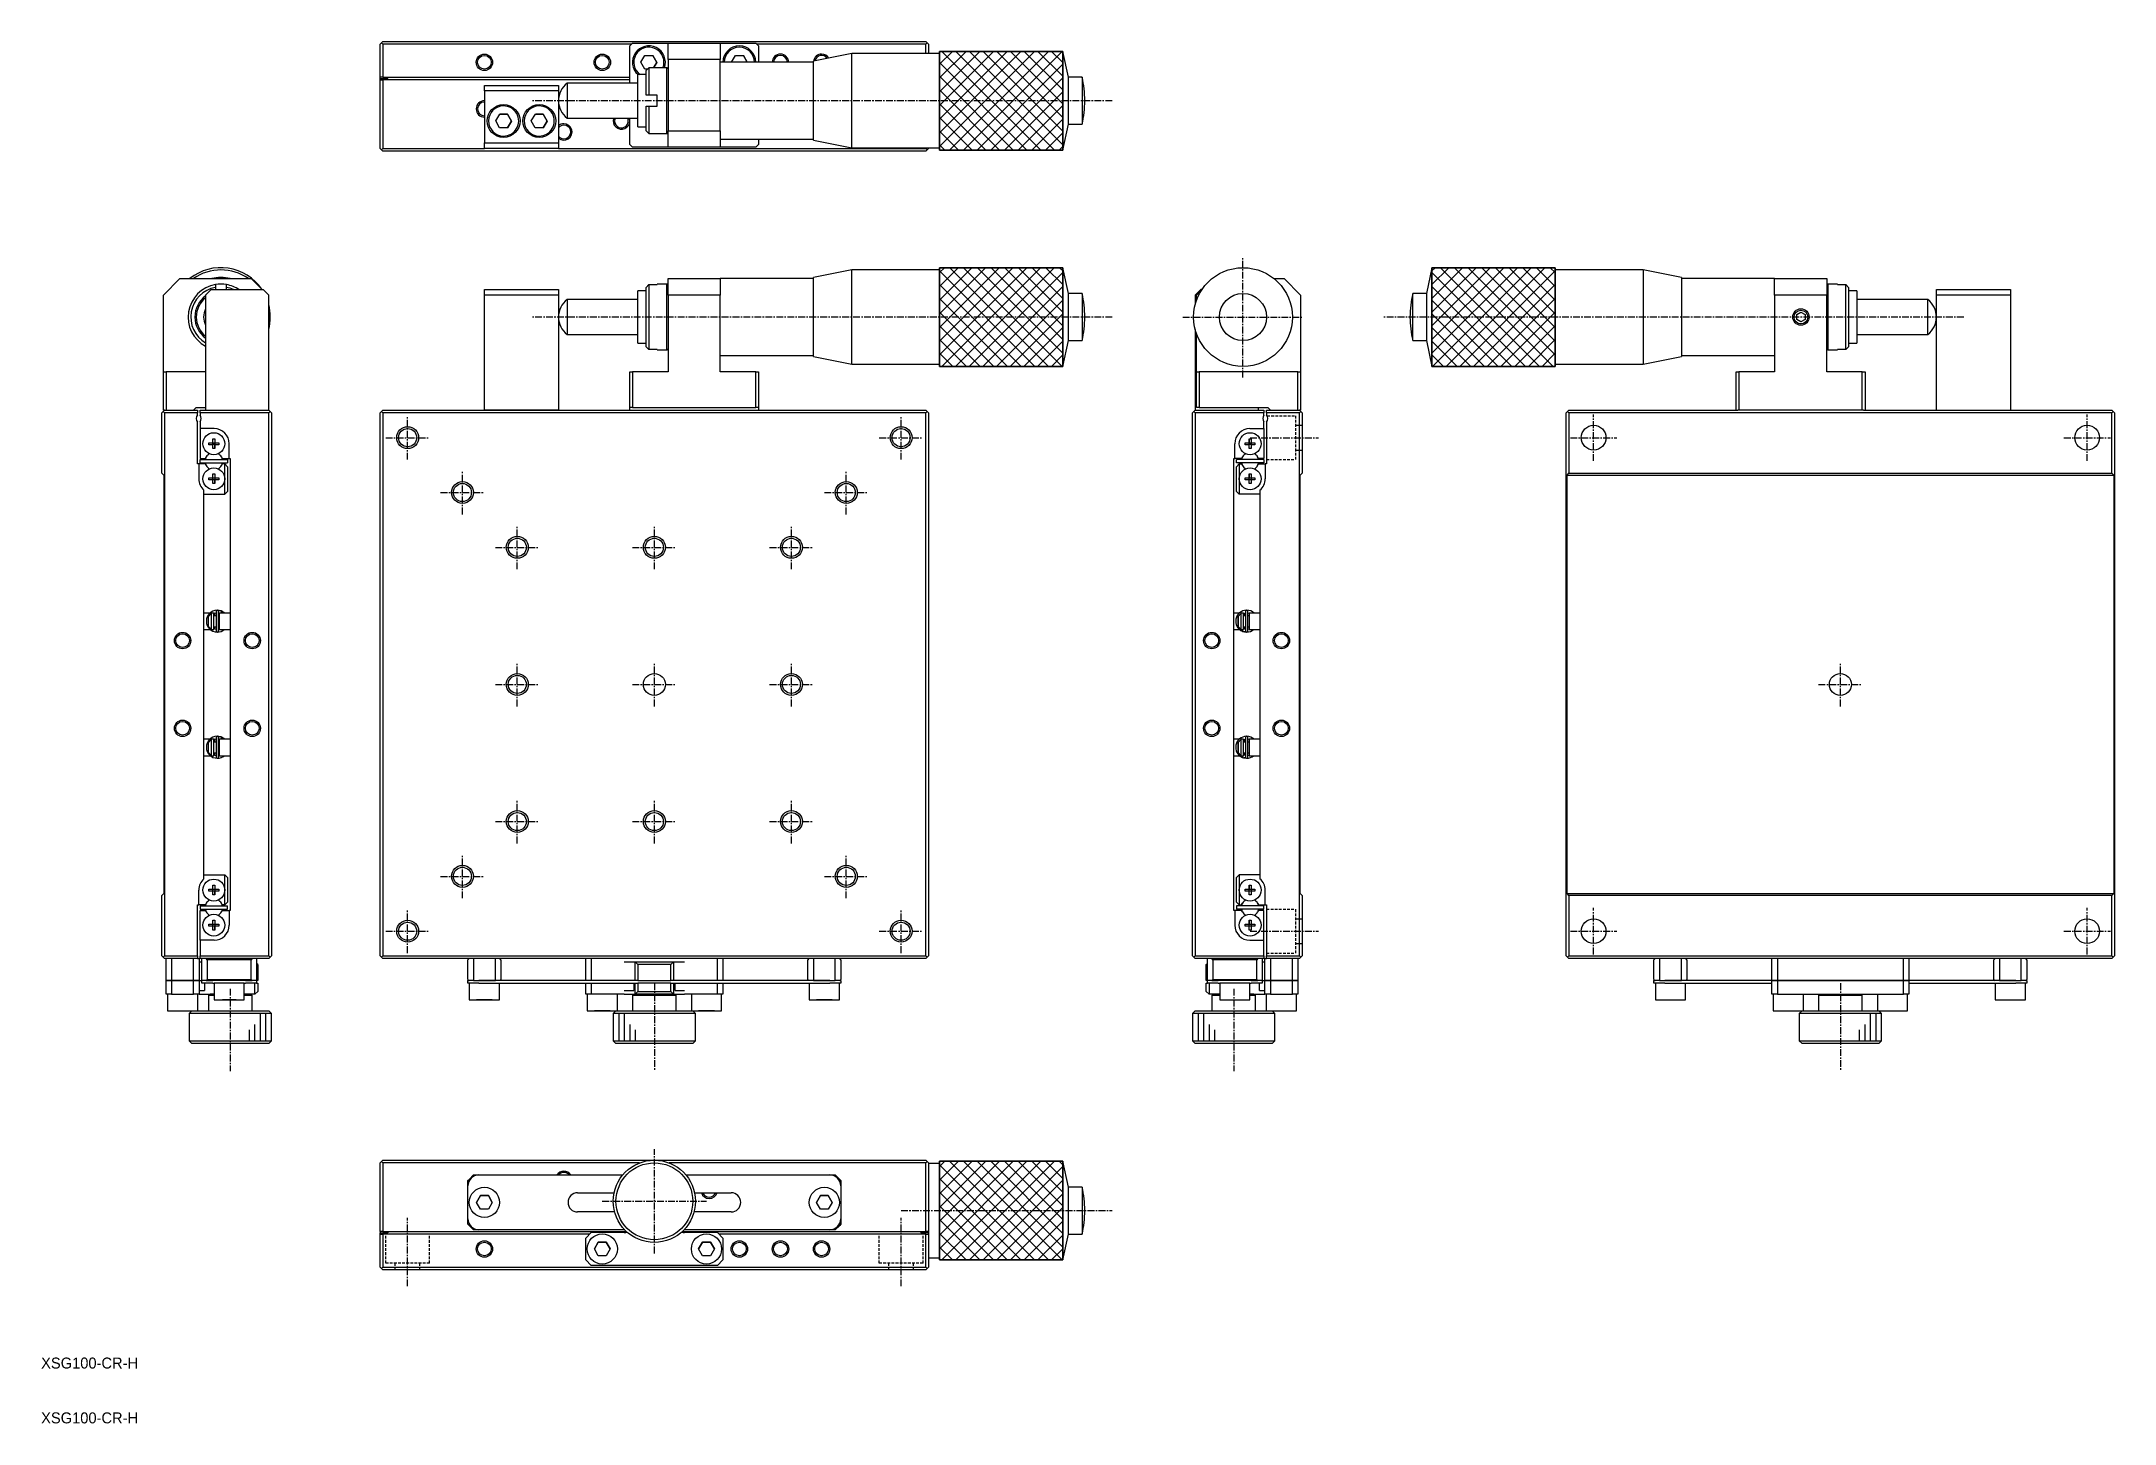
# Model space of a CAD drawing. Extents: x 10 to 388, y 10 to 262.
import ezdxf

# ---------------------------------------------------------------- set-up
doc = ezdxf.new("R2010")
doc.units = 0
doc.linetypes.add('CENTER', pattern=[2, 1.25, -0.25, 0.25, -0.25])
doc.linetypes.add('DASHED', pattern=[0.75, 0.5, -0.25])
doc.layers.get('0').update_dxf_attribs({"linetype": 'CONTINUOUS'})
doc.layers.add('CENTER', color=1, linetype='CENTER')
doc.styles.get("Standard").update_dxf_attribs({"font": 'FGP教科書体NT-M'})

msp = doc.modelspace()

# ---------------------------------------------------------------- texts
at = {"color": 7, "linetype": 'CONTINUOUS'}
for p in [(10, 20), (10, 10)]:
    msp.add_text('XSG100-CR-H', height=2, dxfattribs=at).set_placement(p)

# ---------------------------------------------------------------- linework, layer by layer
at = {"color": 7, "linetype": 'CONTINUOUS'}
for p, q in [((71.844929, 261.5), (72.094929, 261.75)), ((71.844929, 255.5), (71.844929, 261.5)), ((72.094929, 261.75), (72.344929, 262)), ((72.094929, 261.75), (72.344929, 261.5)), ((72.344929, 262), (171.344929, 262)), ((72.344929, 261.5), (72.344929, 255.5)), ((117.644929, 261.5), (72.344929, 261.5)), ((117.844929, 261.7), (117.344929, 261.2)), ((117.344929, 254.375), (117.344929, 261.2)), ((117.844929, 261.7), (124.344929, 261.7)), ((124.344929, 258.7), (124.344929, 261.7)), ((124.344929, 261.7), (133.844929, 261.7)), ((133.844929, 261.7), (133.844929, 258.7)), ((133.844929, 261.7), (140.344929, 261.7)), ((140.844929, 261.2), (140.344929, 261.7)), ((171.344929, 261.5), (140.544929, 261.5)), ((140.844929, 261.2), (140.844929, 258.2)), ((171.344929, 262), (171.594929, 261.75)), ((171.344929, 261.5), (171.594929, 261.75)), ((171.344929, 259.8), (171.344929, 261.5)), ((171.594929, 261.75), (171.844929, 261.5)), ((171.844929, 261.5), (171.844929, 259.8)), ((119.401613, 258.213072), (120.134592, 259.456485)), ((120.11195, 256.956587), (119.401613, 258.213072)), ((120.134592, 259.456485), (121.577908, 259.443413)), ((120.844929, 257.2), (120.344929, 256.7)), ((120.844929, 257.2), (120.844929, 252.2)), ((124.144929, 257.2), (120.844929, 257.2)), ((121.577908, 259.443413), (122.288246, 258.186928)), ((122.288246, 258.186928), (121.577908, 259.443413)), ((122.288246, 258.186928), (121.706462, 257.2)), ((121.706462, 257.2), (122.288246, 258.186928)), ((124.144929, 245.2), (124.144929, 257.2)), ((124.344929, 257), (124.144929, 257.2)), ((133.844929, 258.7), (124.344929, 258.7)), ((124.344929, 258.7), (124.344929, 245.7)), ((133.844929, 251.2), (133.844929, 258.7)), ((150.844929, 258.2), (133.844929, 258.2)), ((135.901613, 258.213072), (136.634592, 259.456485)), ((135.909003, 258.2), (135.901613, 258.213072)), ((136.634592, 259.456485), (138.077908, 259.443413)), ((138.077908, 259.443413), (138.780856, 258.2)), ((138.780856, 258.2), (138.077908, 259.443413)), ((157.844929, 259.8), (150.844929, 258.4)), ((150.844929, 244), (150.844929, 258.4)), ((157.844929, 242.6), (157.844929, 259.8)), ((173.844929, 259.8), (157.844929, 259.8)), ((173.844929, 260.2), (196.344929, 260.2)), ((173.844929, 242.2), (173.844929, 260.2)), ((196.344929, 251.192148), (196.344929, 260.2)), ((197.344929, 255.5), (196.344929, 260.2)), ((196.344929, 260.2), (196.344929, 242.2)), ((72.344929, 255.5), (71.844929, 255.5)), ((71.844929, 255.25), (71.844929, 255.5)), ((71.844929, 255.25), (73.244929, 255.25)), ((71.844929, 255), (71.844929, 255.25)), ((71.844929, 242.5), (71.844929, 255)), ((71.844929, 255), (72.344929, 255)), ((72.344929, 255.5), (117.344929, 255.5)), ((72.344929, 255), (72.344929, 242.5)), ((117.344929, 255), (72.344929, 255)), ((73.244929, 255), (73.244929, 255.25)), ((90.844929, 253), (90.844929, 254)), ((90.844929, 254), (104.344929, 254)), ((104.344929, 254), (104.344929, 253)), ((105.912109, 254.375), (105.912109, 251.19723)), ((118.844929, 254.375), (105.912109, 254.375)), ((118.844929, 255.647516), (118.844929, 255.95)), ((120.344929, 255.95), (118.844929, 255.95)), ((118.844929, 251.271172), (118.844929, 255.647516)), ((120.597123, 256.952193), (120.11195, 256.956587)), ((120.344929, 252.2), (120.344929, 256.7)), ((197.344929, 251.196248), (197.344929, 255.5)), ((199.844929, 255.5), (197.344929, 255.5)), ((199.844929, 255.5), (199.844929, 246.9)), ((104.344929, 253), (90.844929, 253)), ((90.844929, 253), (90.844929, 243.5)), ((104.344929, 253), (104.344929, 243.5)), ((105.912109, 251.19723), (105.912109, 248.025)), ((118.844929, 251.099951), (118.844929, 251.271172)), ((118.844929, 246.752635), (118.844929, 251.099951)), ((120.844929, 252.2), (120.344929, 252.2)), ((120.344929, 245.7), (120.344929, 250.2)), ((120.344929, 250.2), (120.844929, 250.2)), ((122.344929, 252.2), (120.844929, 252.2)), ((120.844929, 250.2), (120.844929, 245.2)), ((120.844929, 250.2), (122.344929, 250.2)), ((122.344929, 250.2), (122.344929, 252.2)), ((133.844929, 245.7), (133.844929, 251.2)), ((197.344929, 246.9), (197.344929, 251.196248)), ((92.901613, 247.513072), (93.634592, 248.756485)), ((93.611951, 246.256587), (92.901613, 247.513072)), ((95.055267, 246.243515), (93.611951, 246.256587)), ((93.634592, 248.756485), (95.077908, 248.743413)), ((95.077908, 248.743413), (93.634592, 248.756485)), ((95.788246, 247.486928), (95.055267, 246.243515)), ((95.055267, 246.243515), (95.788246, 247.486928)), ((95.077908, 248.743413), (95.788246, 247.486928)), ((95.788246, 247.486928), (95.077908, 248.743413)), ((99.401613, 247.513072), (100.134592, 248.756485)), ((100.111951, 246.256587), (99.401613, 247.513072)), ((101.555267, 246.243515), (100.111951, 246.256587)), ((100.134592, 248.756485), (101.577908, 248.743413)), ((101.577908, 248.743413), (100.134592, 248.756485)), ((102.288246, 247.486928), (101.555267, 246.243515)), ((101.555267, 246.243515), (102.288246, 247.486928)), ((101.577908, 248.743413), (102.288246, 247.486928)), ((102.288246, 247.486928), (101.577908, 248.743413)), ((105.912109, 248.025), (118.844929, 248.025)), ((117.344929, 243.2), (117.344929, 248.025)), ((118.844929, 246.45), (118.844929, 246.752635)), ((118.844929, 246.45), (120.344929, 246.45)), ((196.344929, 242.2), (197.344929, 246.9)), ((197.344929, 246.9), (199.844929, 246.9)), ((72.094929, 242.25), (71.844929, 242.5)), ((72.344929, 242.5), (72.094929, 242.25)), ((72.344929, 242), (72.094929, 242.25)), ((72.344929, 242.5), (90.844929, 242.5)), ((171.344929, 242), (72.344929, 242)), ((90.844929, 243.5), (104.344929, 243.5)), ((90.844929, 242.5), (90.844929, 243.5)), ((104.344929, 242.5), (90.844929, 242.5)), ((104.344929, 243.5), (104.344929, 242.5)), ((104.344929, 242.5), (171.344929, 242.5)), ((117.344929, 243.2), (117.844929, 242.7)), ((124.344929, 242.7), (117.844929, 242.7)), ((120.344929, 245.7), (120.844929, 245.2)), ((120.844929, 245.2), (124.144929, 245.2)), ((124.144929, 245.2), (124.344929, 245.4)), ((124.344929, 245.7), (133.844929, 245.7)), ((124.344929, 242.7), (124.344929, 245.7)), ((133.844929, 242.7), (124.344929, 242.7)), ((133.844929, 245.7), (133.844929, 242.7)), ((133.844929, 244.2), (150.844929, 244.2)), ((140.344929, 242.7), (133.844929, 242.7)), ((140.344929, 242.7), (140.844929, 243.2)), ((140.844929, 244.2), (140.844929, 243.2)), ((150.844929, 244), (157.844929, 242.6)), ((157.844929, 242.6), (173.844929, 242.6)), ((171.344929, 242.5), (171.344929, 242.6)), ((171.594929, 242.25), (171.344929, 242.5)), ((171.594929, 242.25), (171.344929, 242)), ((171.844929, 242.5), (171.594929, 242.25)), ((171.844929, 242.6), (171.844929, 242.5)), ((196.344929, 242.2), (173.844929, 242.2)), ((157.844929, 220.35), (150.844929, 218.95)), ((157.844929, 203.15), (157.844929, 220.35)), ((173.844929, 220.35), (157.844929, 220.35)), ((173.844929, 220.75), (173.844929, 211.742148)), ((173.844929, 220.75), (173.844929, 220.35)), ((173.844929, 220.75), (196.344929, 220.75)), ((173.844929, 202.75), (173.844929, 220.75)), ((197.344929, 216.05), (196.344929, 220.75)), ((196.344929, 220.75), (196.344929, 202.75)), ((263.655071, 220.75), (262.655071, 216.05)), ((263.655071, 220.75), (286.155071, 220.75)), ((263.655071, 202.75), (263.655071, 220.75)), ((286.155071, 220.75), (286.155071, 202.75)), ((302.155071, 220.35), (286.155071, 220.35)), ((302.155071, 220.35), (302.155071, 203.150003)), ((309.155071, 218.95), (302.155071, 220.35)), ((35.3, 218.75), (32.3, 215.75)), ((32.3, 201.75), (32.3, 215.75)), ((35.3, 218.75), (48.3, 218.75)), ((41, 216.75), (40, 215.75)), ((40, 215.75), (40, 194.75)), ((41, 216.75), (50.5, 216.75)), ((41.8, 217.66608), (41.8, 217.158327)), ((41.8, 217.158327), (41.8, 216.75)), ((43.8, 217.158327), (43.8, 217.66608)), ((43.8, 216.75), (43.8, 217.66608)), ((43.8, 216.75), (43.8, 217.158327)), ((50.3, 216.75), (48.3, 218.75)), ((51.5, 215.75), (50.5, 216.75)), ((51.5, 194.75), (51.5, 215.75)), ((90.844929, 216.75), (104.344929, 216.75)), ((90.844929, 215.75), (90.844929, 216.75)), ((104.344929, 215.75), (90.844929, 215.75)), ((90.844929, 194.75), (90.844929, 215.75)), ((104.344929, 216.75), (104.344929, 215.75)), ((104.344929, 215.75), (104.344929, 194.75)), ((118.844929, 211.745856), (118.844929, 216.5)), ((118.844929, 216.25), (118.844929, 216.5)), ((120.344929, 216.5), (118.844929, 216.5)), ((120.344929, 217.158327), (120.844929, 217.66608)), ((120.344929, 206.341673), (120.344929, 217.158327)), ((120.344929, 216.393559), (120.344929, 217.158327)), ((120.844929, 217.66608), (120.844929, 205.83392)), ((120.844929, 217.66608), (122.344929, 217.66608)), ((122.344929, 217.66608), (122.344929, 217.75)), ((122.344929, 217.66608), (122.344929, 217.75)), ((124.144929, 217.75), (122.344929, 217.75)), ((124.144929, 205.75), (124.144929, 217.75)), ((124.344929, 217.55), (124.144929, 217.75)), ((124.344929, 218.75), (133.844929, 218.75)), ((124.344929, 215.75), (124.344929, 218.75)), ((133.844929, 215.75), (124.344929, 215.75)), ((124.344929, 215.75), (124.344929, 201.75)), ((133.844929, 218.75), (133.844929, 215.75)), ((150.844929, 218.75), (133.844929, 218.75)), ((133.844929, 201.75), (133.844929, 215.75)), ((150.844929, 218.75), (150.844929, 218.95)), ((150.844929, 204.55), (150.844929, 218.95)), ((150.844929, 204.75), (150.844929, 218.75)), ((199.844929, 216.05), (197.344929, 216.05)), ((197.344929, 207.45), (197.344929, 216.049998)), ((199.844929, 216.05), (199.844929, 207.45)), ((221.5, 216.75), (220.5, 215.75)), ((220.5, 215.75), (220.5, 214.054344)), ((221.751042, 216.801042), (220.7, 215.75)), ((220.7, 214.70804), (220.7, 215.75)), ((221.7, 216.75), (221.5, 216.75)), ((234.856854, 218.75), (236.7, 218.75)), ((239.7, 215.75), (236.7, 218.75)), ((239.7, 215.75), (239.7, 201.75)), ((260.155071, 207.450002), (260.155071, 216.05)), ((262.655071, 216.05), (260.155071, 216.05)), ((262.655071, 216.05), (262.655071, 207.45)), ((309.155071, 218.95), (309.155071, 204.550003)), ((326.155071, 218.75), (309.155071, 218.75)), ((326.155071, 218.75), (335.655071, 218.75)), ((326.155071, 215.75), (326.155071, 218.75)), ((326.155071, 215.75), (326.155071, 201.75)), ((335.655071, 215.75), (326.155071, 215.75)), ((335.655071, 218.75), (335.655071, 215.75)), ((335.855071, 217.75), (335.655071, 217.55)), ((335.655071, 201.75), (335.655071, 215.75)), ((335.855071, 217.75), (335.855071, 205.75)), ((337.655071, 217.75), (335.855071, 217.75)), ((337.655071, 217.75), (337.655071, 217.66608)), ((337.655071, 217.66608), (339.155071, 217.66608)), ((339.155071, 205.83392), (339.155071, 217.66608)), ((339.155071, 217.66608), (339.655071, 217.158327)), ((339.655071, 217.158327), (339.655071, 206.341673)), ((341.155071, 216.5), (339.655071, 216.5)), ((341.155071, 216.5), (341.155071, 216.197365)), ((341.155071, 216.197365), (341.155071, 207.302484)), ((355.655071, 216.75), (369.155071, 216.75)), ((355.655071, 215.75), (355.655071, 216.75)), ((369.155071, 215.75), (355.655071, 215.75)), ((355.655071, 194.75), (355.655071, 215.75)), ((369.155071, 216.75), (369.155071, 215.75)), ((369.155071, 215.75), (369.155071, 194.75)), ((118.844929, 214.925), (105.912109, 214.925)), ((105.912109, 214.924999), (105.912109, 208.575)), ((118.844929, 207), (118.844929, 211.745856)), ((173.844929, 211.742148), (173.844929, 202.75)), ((330.205071, 212.183013), (330.955071, 212.616025)), ((330.205071, 211.316987), (330.205071, 212.183013)), ((330.955071, 212.616025), (331.705071, 212.183013)), ((331.705071, 212.183013), (331.705071, 211.316987)), ((354.087891, 214.925), (341.155071, 214.925)), ((354.087891, 208.575), (354.087891, 214.925)), ((105.912109, 208.575), (118.844929, 208.575)), ((220.5, 209.445656), (220.5, 194.75)), ((220.7, 201.75), (220.7, 208.79196)), ((330.955071, 210.883975), (330.205071, 211.316987)), ((331.705071, 211.316987), (330.955071, 210.883975)), ((341.155071, 208.575), (354.087891, 208.575)), ((118.844929, 207), (118.844929, 207.25)), ((118.844929, 207), (120.344929, 207)), ((120.344929, 206.341673), (120.344929, 207.106441)), ((120.844929, 205.83392), (120.344929, 206.341673)), ((122.344929, 205.83392), (120.844929, 205.83392)), ((122.344929, 205.75), (122.344929, 205.83392)), ((122.344929, 205.75), (122.344929, 205.83392)), ((122.344929, 205.75), (124.144929, 205.75)), ((124.144929, 205.75), (124.344929, 205.95)), ((133.844929, 204.75), (150.844929, 204.75)), ((150.844929, 204.550003), (150.844929, 204.75)), ((150.844929, 204.55), (157.844929, 203.15)), ((196.344929, 202.75), (197.344929, 207.45)), ((197.344929, 207.45), (199.844929, 207.45)), ((260.155071, 207.45), (262.655071, 207.45)), ((262.655071, 207.45), (263.655071, 202.75)), ((302.155071, 203.15), (309.155071, 204.55)), ((309.155071, 204.75), (326.155071, 204.75)), ((335.655071, 205.95), (335.855071, 205.75)), ((335.855071, 205.75), (337.655071, 205.75)), ((337.655071, 205.83392), (337.655071, 205.75)), ((339.155071, 205.83392), (337.655071, 205.83392)), ((339.655071, 206.341673), (339.155071, 205.83392)), ((339.655071, 207), (341.155071, 207)), ((341.155071, 207.302484), (341.155071, 207)), ((32.3, 194.75), (32.3, 201.75)), ((32.3, 201.75), (32.8, 201.75)), ((32.8, 201.75), (32.8, 194.75)), ((40, 201.75), (32.8, 201.75)), ((117.344929, 195.25), (117.344929, 201.75)), ((117.344929, 201.75), (117.844929, 201.75)), ((117.844929, 201.75), (117.844929, 195.25)), ((124.344929, 201.75), (117.844929, 201.75)), ((140.344929, 201.75), (133.844929, 201.75)), ((140.344929, 195.25), (140.344929, 201.75)), ((140.344929, 201.75), (140.844929, 201.75)), ((140.844929, 201.75), (140.844929, 195.25)), ((157.844929, 203.15), (173.844929, 203.15)), ((173.844929, 203.15), (173.844929, 202.75)), ((196.344929, 202.75), (173.844929, 202.75)), ((220.7, 195.25), (220.7, 201.75)), ((220.7, 201.75), (221.2, 201.75)), ((221.2, 201.75), (221.2, 195.25)), ((239.2, 201.75), (221.2, 201.75)), ((239.2, 194.75), (239.2, 201.75)), ((239.2, 201.75), (239.7, 201.75)), ((239.7, 201.75), (239.7, 194.75)), ((286.155071, 202.75), (263.655071, 202.75)), ((286.155071, 203.15), (302.155071, 203.15)), ((319.155071, 194.75), (319.155071, 201.75)), ((319.155071, 201.75), (319.655071, 201.75)), ((319.655071, 201.75), (319.655071, 194.75)), ((326.155071, 201.75), (319.655071, 201.75)), ((342.155071, 201.75), (335.655071, 201.75)), ((342.155071, 194.75), (342.155071, 201.75)), ((342.155071, 201.75), (342.655071, 201.75)), ((342.655071, 201.75), (342.655071, 194.75)), ((32.25, 194.5), (32, 194.25)), ((32, 183.25), (32, 194.25)), ((32.25, 194.5), (32.5, 194.75)), ((32.5, 194.25), (32.25, 194.5)), ((32.5, 194.75), (32.3, 194.75)), ((32.5, 194.75), (38.5, 194.75)), ((32.5, 194.25), (32.5, 95.25)), ((38.5, 194.25), (32.5, 194.25)), ((37.8, 194.75), (38.3, 195.25)), ((38.3, 195.25), (40, 195.25)), ((38.5, 194.75), (38.5, 194.25)), ((38.5, 193.911438), (38.5, 194.25)), ((39, 194.75), (51.5, 194.75)), ((39, 194.25), (39, 194.75)), ((39, 194.25), (39, 193.85)), ((51.5, 194.25), (39, 194.25)), ((51.5, 194.75), (51.75, 194.5)), ((51.75, 194.5), (51.5, 194.25)), ((51.5, 95.25), (51.5, 194.25)), ((52, 194.25), (51.75, 194.5)), ((52, 194.25), (52, 95.25)), ((72.094929, 194.5), (71.844929, 194.25)), ((71.844929, 95.25), (71.844929, 194.25)), ((72.344929, 194.75), (72.094929, 194.5)), ((72.344929, 194.25), (72.094929, 194.5)), ((72.344929, 194.75), (90.844929, 194.75)), ((171.344929, 194.25), (72.344929, 194.25)), ((72.344929, 194.25), (72.344929, 95.25)), ((104.344929, 194.75), (90.844929, 194.75)), ((90.844929, 194.75), (104.344929, 194.75)), ((104.344929, 194.75), (171.344929, 194.75)), ((117.844929, 195.25), (117.344929, 195.25)), ((117.344929, 194.75), (117.344929, 195.25)), ((117.844929, 195.25), (140.344929, 195.25)), ((140.844929, 195.25), (140.344929, 195.25)), ((140.844929, 195.25), (140.844929, 194.75)), ((171.594929, 194.5), (171.344929, 194.75)), ((171.594929, 194.5), (171.344929, 194.25)), ((171.344929, 95.25), (171.344929, 194.25)), ((171.844929, 194.25), (171.594929, 194.5)), ((171.844929, 194.25), (171.844929, 95.25)), ((220.25, 194.5), (220, 194.25)), ((220, 95.25), (220, 194.25)), ((220.25, 194.5), (220.5, 194.75)), ((220.5, 194.25), (220.25, 194.5)), ((220.5, 194.75), (233, 194.75)), ((233, 194.25), (220.5, 194.25)), ((220.5, 194.25), (220.5, 95.25)), ((221.2, 195.25), (220.7, 195.25)), ((221.2, 195.25), (233.7, 195.25)), ((232, 194.75), (232, 195.25)), ((233, 194.75), (233, 194.25)), ((233, 193.85), (233, 194.25)), ((233.5, 194.75), (239.5, 194.75)), ((233.5, 194.25), (233.5, 194.75)), ((233.5, 194.25), (233.5, 193.911438)), ((239.5, 194.25), (233.5, 194.25)), ((233.7, 195.25), (234.2, 194.75)), ((239.7, 194.75), (239.5, 194.75)), ((239.5, 194.75), (239.75, 194.5)), ((239.75, 194.5), (239.5, 194.25)), ((239.5, 95.25), (239.5, 194.25)), ((240, 194.25), (239.75, 194.5)), ((240, 194.25), (240, 183.25)), ((288.405071, 194.5), (288.155071, 194.25)), ((288.155071, 95.25), (288.155071, 194.25)), ((288.655071, 194.75), (288.405071, 194.5)), ((288.655071, 194.25), (288.405071, 194.5)), ((288.655071, 194.75), (319.455071, 194.75)), ((387.655071, 194.25), (288.655071, 194.25)), ((288.655071, 194.25), (288.655071, 183.25)), ((319.655071, 194.75), (319.455071, 194.75)), ((342.155071, 194.75), (319.655071, 194.75)), ((342.355071, 194.75), (342.155071, 194.75)), ((342.355071, 194.75), (387.655071, 194.75)), ((387.905071, 194.5), (387.655071, 194.75)), ((387.905071, 194.5), (387.655071, 194.25)), ((387.655071, 183.25), (387.655071, 194.25)), ((388.155071, 194.25), (387.905071, 194.5)), ((388.155071, 194.25), (388.155071, 95.25)), ((38.5, 184.95), (38.5, 192.588562)), ((39, 192.65), (39, 191.4)), ((41.55, 191.4), (39, 191.4)), ((39, 191.4), (39, 185.95)), ((41.32, 189.536361), (41.68, 189.536361)), ((41.32, 188.83), (41.32, 189.536361)), ((41.68, 189.536361), (41.68, 188.83)), ((41.68, 189.536361), (41.68, 188.83)), ((230.32, 189.536361), (230.68, 189.536361)), ((230.32, 188.83), (230.32, 189.536361)), ((230.32, 189.536361), (230.32, 188.83)), ((230.45, 191.4), (233, 191.4)), ((230.68, 189.536361), (230.68, 188.83)), ((233, 191.4), (233, 192.65)), ((233, 191.4), (233, 185.95)), ((233.5, 192.588562), (233.5, 184.95)), ((39, 185.95), (39.955588, 185.95)), ((39, 185.15), (39, 185.75)), ((39, 185.75), (44, 185.75)), ((39.955588, 185.95), (40.125185, 186.24375)), ((40.613639, 188.83), (41.32, 188.83)), ((40.613639, 188.47), (40.613639, 188.83)), ((41.32, 188.47), (40.613639, 188.47)), ((41.330372, 188.819628), (41.32, 188.83)), ((41.330372, 188.480372), (41.32, 188.47)), ((41.32, 187.763639), (41.32, 188.47)), ((41.68, 187.763639), (41.32, 187.763639)), ((41.330372, 188.480372), (41.330372, 188.819628)), ((41.330372, 188.819628), (41.669628, 188.819628)), ((41.669628, 188.480372), (41.330372, 188.480372)), ((41.669628, 188.819628), (41.68, 188.83)), ((41.669628, 188.819628), (41.669628, 188.480372)), ((41.669628, 188.480372), (41.68, 188.47)), ((41.68, 188.83), (42.386361, 188.83)), ((41.68, 188.47), (41.68, 187.763639)), ((42.386361, 188.47), (41.68, 188.47)), ((41.68, 187.763639), (41.68, 188.47)), ((42.386361, 188.83), (42.386361, 188.47)), ((42.874815, 186.24375), (43.044412, 185.95)), ((43.044412, 185.95), (44.3, 185.95)), ((44, 185.75), (44, 185.15)), ((44.3, 185.95), (44.3, 188.65)), ((44.3, 185.95), (44.5, 185.95)), ((44.5, 185.95), (44.5, 103.55)), ((227.5, 185.95), (227.7, 185.95)), ((227.5, 103.55), (227.5, 185.95)), ((227.7, 185.95), (227.7, 188.65)), ((228.955588, 185.95), (227.7, 185.95)), ((233, 185.75), (228, 185.75)), ((228, 185.15), (228, 185.75)), ((229.125185, 186.24375), (228.955588, 185.95)), ((229.613639, 188.47), (229.613639, 188.83)), ((229.613639, 188.83), (230.32, 188.83)), ((230.32, 188.47), (229.613639, 188.47)), ((230.330372, 188.819628), (230.32, 188.83)), ((230.330372, 188.480372), (230.32, 188.47)), ((230.32, 187.763639), (230.32, 188.47)), ((230.32, 187.763639), (230.32, 188.47)), ((230.68, 187.763639), (230.32, 187.763639)), ((230.330372, 188.819628), (230.669628, 188.819628)), ((230.330372, 188.480372), (230.330372, 188.819628)), ((230.669628, 188.480372), (230.330372, 188.480372)), ((230.669628, 188.819628), (230.68, 188.83)), ((230.669628, 188.819628), (230.669628, 188.480372)), ((230.669628, 188.480372), (230.68, 188.47)), ((230.68, 188.83), (231.386361, 188.83)), ((230.68, 188.47), (230.68, 187.763639)), ((231.386361, 188.47), (230.68, 188.47)), ((231.386361, 188.83), (231.386361, 188.47)), ((232.044412, 185.95), (231.874815, 186.24375)), ((233, 185.95), (232.044412, 185.95)), ((233, 185.75), (233, 185.15)), ((32, 183.25), (32.35, 182.9)), ((32.35, 182.9), (32.35, 106.6)), ((38.75, 184.95), (38.5, 184.95)), ((38.75, 184.95), (38.75, 182.25)), ((39.955588, 184.95), (38.75, 184.95)), ((39, 185.15), (44, 185.15)), ((40.125185, 184.65625), (39.955588, 184.95)), ((40.613639, 182.43), (41.32, 182.43)), ((40.613639, 182.07), (40.613639, 182.43)), ((41.32, 182.07), (40.613639, 182.07)), ((41.32, 183.136361), (41.68, 183.136361)), ((41.32, 182.43), (41.32, 183.136361)), ((41.330372, 182.419628), (41.32, 182.43)), ((41.330372, 182.080372), (41.32, 182.07)), ((41.32, 181.363639), (41.32, 182.07)), ((41.330372, 182.080372), (41.330372, 182.419628)), ((41.330372, 182.419628), (41.669628, 182.419628)), ((41.669628, 182.080372), (41.330372, 182.080372)), ((41.669628, 182.419628), (41.68, 182.43)), ((41.669628, 182.419628), (41.669628, 182.080372)), ((41.669628, 182.080372), (41.68, 182.07)), ((41.68, 183.136361), (41.68, 182.43)), ((41.68, 183.136361), (41.68, 182.43)), ((41.68, 182.43), (42.386361, 182.43)), ((41.68, 182.07), (41.68, 181.363639)), ((42.386361, 182.07), (41.68, 182.07)), ((41.68, 181.363639), (41.68, 182.07)), ((42.386361, 182.43), (42.386361, 182.07)), ((43.044412, 184.95), (42.874815, 184.65625)), ((43.5, 184.95), (43.044412, 184.95)), ((43.5, 182.25), (43.5, 184.95)), ((43.5, 184.95), (44, 184.45)), ((43.5, 179.45), (43.5, 182.25)), ((44, 184.45), (44, 179.95)), ((233, 185.15), (228, 185.15)), ((228, 184.45), (228.5, 184.95)), ((228, 179.95), (228, 184.45)), ((228.5, 184.95), (228.5, 182.25)), ((228.5, 184.95), (228.955588, 184.95)), ((228.5, 182.25), (228.5, 179.45)), ((228.955588, 184.95), (229.125185, 184.65625)), ((229.613639, 182.07), (229.613639, 182.43)), ((229.613639, 182.43), (230.32, 182.43)), ((230.32, 182.07), (229.613639, 182.07)), ((230.32, 183.136361), (230.68, 183.136361)), ((230.32, 182.43), (230.32, 183.136361)), ((230.32, 183.136361), (230.32, 182.43)), ((230.330372, 182.419628), (230.32, 182.43)), ((230.330372, 182.080372), (230.32, 182.07)), ((230.32, 181.363639), (230.32, 182.07)), ((230.32, 181.363639), (230.32, 182.07)), ((230.330372, 182.419628), (230.669628, 182.419628)), ((230.330372, 182.080372), (230.330372, 182.419628)), ((230.669628, 182.080372), (230.330372, 182.080372)), ((230.669628, 182.419628), (230.68, 182.43)), ((230.669628, 182.419628), (230.669628, 182.080372)), ((230.669628, 182.080372), (230.68, 182.07)), ((230.68, 183.136361), (230.68, 182.43)), ((230.68, 182.43), (231.386361, 182.43)), ((230.68, 182.07), (230.68, 181.363639)), ((231.386361, 182.07), (230.68, 182.07)), ((231.386361, 182.43), (231.386361, 182.07)), ((231.874815, 184.65625), (232.044412, 184.95)), ((232.044412, 184.95), (233.25, 184.95)), ((233.25, 184.95), (233.25, 182.25)), ((233.5, 184.95), (233.25, 184.95)), ((239.65, 182.9), (240, 183.25)), ((239.65, 106.6), (239.65, 182.9)), ((288.305071, 182.9), (288.655071, 183.25)), ((288.305071, 182.9), (388.005071, 182.9)), ((288.305071, 106.6), (288.305071, 182.9)), ((288.655071, 183.25), (387.655071, 183.25)), ((387.655071, 183.25), (388.005071, 182.9)), ((388.005071, 182.9), (388.005071, 106.6)), ((39.7, 157.325), (39.7, 180.170938)), ((39.7, 179.45), (43.5, 179.45)), ((41.68, 181.363639), (41.32, 181.363639)), ((44, 179.95), (43.5, 179.45)), ((228.5, 179.45), (228, 179.95)), ((232.3, 179.45), (228.5, 179.45)), ((230.68, 181.363639), (230.32, 181.363639)), ((232.3, 180.170938), (232.3, 157.325)), ((40.768488, 157.75), (39.7, 157.75)), ((39.7, 155.175), (39.7, 157.325)), ((39.7, 134.325), (39.7, 155.175)), ((40.5, 157.166515), (41, 157.695683)), ((40.5, 155.333485), (40.5, 157.166515)), ((41, 154.804317), (40.5, 155.333485)), ((41, 157.75), (41, 157.695683)), ((41.5, 157.75), (41, 157.75)), ((41, 157.695683), (41, 154.804317)), ((41.499825, 157.705309), (41.90976, 157.825193)), ((41.5, 154.75), (41.5, 157.75)), ((41.909816, 157.25), (41.5, 157.25)), ((41.5, 155.25), (41.909816, 155.25)), ((41.7, 157.75), (41.611564, 157.75)), ((41.7, 157.25), (41.7, 157.75)), ((41.7, 154.803188), (41.7, 155.25)), ((41.909816, 158.066084), (41.909816, 154.516084)), ((42.836311, 158.163382), (42.154198, 158.290229)), ((42.355104, 158.13469), (42.349733, 158.132424)), ((42.388597, 158.147694), (42.355104, 158.13469)), ((42.359816, 154.516084), (42.359816, 158.066084)), ((42.359816, 157.465221), (42.499959, 157.705542)), ((42.5, 157.25), (42.359816, 157.25)), ((42.359816, 155.25), (42.5, 155.25)), ((42.499995, 154.876607), (42.359816, 155.116948)), ((42.42269, 158.159011), (42.388597, 158.147694)), ((42.4573, 158.168616), (42.42269, 158.159011)), ((42.492342, 158.176483), (42.4573, 158.168616)), ((42.527729, 158.182595), (42.492342, 158.176483)), ((42.5, 157.75), (42.5, 154.75)), ((44.5, 157.75), (42.5, 157.75)), ((42.563375, 158.186937), (42.527729, 158.182595)), ((42.59919, 158.189496), (42.563375, 158.186937)), ((42.635089, 158.190268), (42.59919, 158.189496)), ((42.670982, 158.18925), (42.635089, 158.190268)), ((42.706781, 158.186445), (42.670982, 158.18925)), ((42.742398, 158.181859), (42.706781, 158.186445)), ((42.777745, 158.175504), (42.742398, 158.181859)), ((42.768643, 157.759397), (42.763253, 157.75)), ((42.774403, 157.769881), (42.768643, 157.759397)), ((42.921883, 158.129112), (42.774062, 157.749982)), ((42.780495, 157.781383), (42.774403, 157.769881)), ((42.812736, 158.167394), (42.777745, 158.175504)), ((42.78688, 157.793829), (42.780495, 157.781383)), ((42.793516, 157.807137), (42.78688, 157.793829)), ((42.80036, 157.82122), (42.793516, 157.807137)), ((42.807367, 157.835987), (42.80036, 157.82122)), ((42.814492, 157.851342), (42.807367, 157.835987)), ((42.847283, 158.15755), (42.812736, 158.167394)), ((42.821688, 157.867185), (42.814492, 157.851342)), ((42.828909, 157.883412), (42.821688, 157.867185)), ((42.836107, 157.899918), (42.828909, 157.883412)), ((42.843236, 157.916596), (42.836107, 157.899918)), ((42.92052, 158.129692), (42.836311, 158.163382)), ((42.850248, 157.933336), (42.843236, 157.916596)), ((42.881302, 158.145995), (42.847283, 158.15755)), ((42.857099, 157.950029), (42.850248, 157.933336)), ((42.863744, 157.966568), (42.857099, 157.950029)), ((42.87014, 157.982844), (42.863744, 157.966568)), ((42.876244, 157.998751), (42.87014, 157.982844)), ((42.882017, 158.014185), (42.876244, 157.998751)), ((42.912964, 158.133498), (42.881302, 158.145995)), ((42.887422, 158.029047), (42.882017, 158.014185)), ((42.892423, 158.043239), (42.887422, 158.029047)), ((42.896988, 158.056668), (42.892423, 158.043239)), ((42.901087, 158.069248), (42.896988, 158.056668)), ((42.904693, 158.080897), (42.901087, 158.069248)), ((42.907783, 158.091538), (42.904693, 158.080897)), ((42.910336, 158.101102), (42.907783, 158.091538)), ((42.912337, 158.109527), (42.910336, 158.101102)), ((42.912259, 158.133645), (42.913719, 158.132925)), ((42.913771, 158.116759), (42.912337, 158.109527)), ((43.501531, 157.750224), (42.912719, 158.13301)), ((42.913719, 158.132925), (42.914604, 158.130858)), ((42.91463, 158.122749), (42.913771, 158.116759)), ((42.914604, 158.130858), (42.914909, 158.127459)), ((42.914909, 158.127459), (42.91463, 158.122749)), ((42.994592, 158.096219), (42.92052, 158.129692)), ((228.498112, 157.75), (227.5, 157.75)), ((228.3, 157.166515), (228.8, 157.695683)), ((228.3, 155.333485), (228.3, 157.166515)), ((228.3, 157.166515), (228.3, 155.333485)), ((228.8, 154.804317), (228.3, 155.333485)), ((228.498355, 157.75), (228.498205, 157.75)), ((228.8, 157.75), (228.8, 157.695683)), ((229.3, 157.75), (228.8, 157.75)), ((228.8, 157.695683), (228.8, 154.804317)), ((229.139129, 158.153161), (229.087036, 158.133498)), ((229.3, 154.75), (229.3, 157.75)), ((229.640184, 157.25), (229.3, 157.25)), ((229.3, 155.25), (229.640184, 155.25)), ((229.303666, 157.73266), (229.314746, 157.735101)), ((229.314746, 157.735101), (229.328197, 157.737419)), ((229.328197, 157.737419), (229.341751, 157.739055)), ((229.341751, 157.739055), (229.355371, 157.740006)), ((229.355371, 157.740006), (229.369024, 157.740267)), ((229.369024, 157.740267), (229.382674, 157.739839)), ((229.382674, 157.739839), (229.396286, 157.738723)), ((229.396286, 157.738723), (229.409825, 157.73692)), ((229.409825, 157.73692), (229.423255, 157.734437)), ((229.423255, 157.734437), (229.436543, 157.73128)), ((229.436543, 157.73128), (229.449654, 157.727458)), ((229.449654, 157.727458), (229.462554, 157.72298)), ((229.462554, 157.72298), (229.475212, 157.71786)), ((229.475212, 157.71786), (229.487594, 157.712112)), ((229.487594, 157.712112), (229.49967, 157.70575)), ((229.49967, 157.70575), (229.51141, 157.698792)), ((229.5, 157.25), (229.5, 157.706017)), ((229.5, 154.876533), (229.5, 155.25)), ((229.51141, 157.698792), (229.522784, 157.691256)), ((229.522784, 157.691256), (229.533765, 157.683164)), ((229.533765, 157.683164), (229.544326, 157.674535)), ((229.544326, 157.674535), (229.554441, 157.665393)), ((229.554441, 157.665393), (229.564086, 157.655761)), ((229.564086, 157.655761), (229.573239, 157.645664)), ((229.573239, 157.645664), (229.581876, 157.635129)), ((229.581876, 157.635129), (229.589979, 157.624181)), ((229.589979, 157.624181), (229.597529, 157.612849)), ((229.597529, 157.612849), (229.604507, 157.60116)), ((229.604507, 157.60116), (229.610899, 157.589145)), ((229.610899, 157.589145), (229.61669, 157.576832)), ((229.61669, 157.576832), (229.621866, 157.564251)), ((229.624248, 155.024376), (229.619393, 155.011688)), ((229.621866, 157.564251), (229.626417, 157.551434)), ((229.628473, 155.037287), (229.624248, 155.024376)), ((229.626417, 157.551434), (229.630331, 157.538412)), ((229.63206, 155.050389), (229.628473, 155.037287)), ((229.630331, 157.538412), (229.633601, 157.525215)), ((229.635001, 155.063651), (229.63206, 155.050389)), ((229.633601, 157.525215), (229.636219, 157.511877)), ((229.637288, 155.077041), (229.635001, 155.063651)), ((229.636219, 157.511877), (229.63818, 157.498428)), ((229.638916, 155.090528), (229.637288, 155.077041)), ((229.63818, 157.498428), (229.63948, 157.484901)), ((229.639882, 155.10408), (229.638916, 155.090528)), ((229.63948, 157.484901), (229.640115, 157.471328)), ((229.640184, 155.116948), (229.639882, 155.10408)), ((229.640115, 157.471328), (229.640184, 157.465221)), ((229.640184, 158.066084), (229.640184, 154.516084)), ((230.090184, 154.516084), (230.090184, 158.066084)), ((230.3, 157.25), (230.090184, 157.25)), ((230.090184, 155.25), (230.3, 155.25)), ((230.090249, 157.824879), (230.389016, 157.750408)), ((230.3, 157.75), (230.3, 154.75)), ((230.3, 157.75), (230.3, 157.25)), ((232.3, 157.75), (230.3, 157.75)), ((230.3, 157.25), (230.3, 155.25)), ((230.3, 157.25), (230.3, 155.25)), ((230.3, 155.25), (230.3, 154.75)), ((232.3, 157.325), (232.3, 155.175)), ((232.3, 155.175), (232.3, 134.325)), ((39.7, 154.75), (40.862118, 154.75)), ((41, 154.804317), (41, 154.75)), ((41, 154.75), (41.5, 154.75)), ((41.909751, 154.75729), (41.499871, 154.876509)), ((42.500103, 154.784345), (42.359883, 154.756971)), ((42.5, 154.75), (44.5, 154.75)), ((42.859415, 154.428523), (42.860371, 154.428841)), ((42.860371, 154.428841), (42.862998, 154.429722)), ((42.862998, 154.429722), (42.864236, 154.430141)), ((42.864236, 154.430141), (42.865972, 154.430732)), ((42.865972, 154.430732), (42.86775, 154.431344)), ((42.86775, 154.431344), (42.869134, 154.431823)), ((42.869134, 154.431823), (42.870426, 154.432273)), ((42.870426, 154.432273), (42.871895, 154.432789)), ((42.871895, 154.432789), (42.873133, 154.433226)), ((42.873133, 154.433226), (42.874875, 154.433845)), ((42.874875, 154.433845), (42.876282, 154.434349)), ((42.876282, 154.434349), (42.8777, 154.43486)), ((42.8777, 154.43486), (42.878964, 154.435319)), ((42.878964, 154.435319), (42.912964, 154.448671)), ((42.912259, 154.448524), (42.912056, 154.449009)), ((42.912964, 154.448671), (42.912259, 154.448524)), ((227.5, 154.75), (228.591656, 154.75)), ((228.8, 154.804317), (228.8, 154.75)), ((228.8, 154.75), (229.3, 154.75)), ((229.005317, 154.485994), (229.085879, 154.449757)), ((229.078005, 154.453062), (229.158264, 154.694974)), ((229.085174, 154.457163), (229.085141, 154.453232)), ((229.085141, 154.453232), (229.085541, 154.450742)), ((229.085726, 154.462248), (229.085174, 154.457163)), ((229.085541, 154.450742), (229.085853, 154.449918)), ((229.086792, 154.468455), (229.085726, 154.462248)), ((229.085853, 154.449918), (229.087036, 154.448671)), ((229.085879, 154.449757), (229.130264, 154.431622)), ((229.088368, 154.475749), (229.086792, 154.468455)), ((229.087036, 154.448671), (229.118698, 154.436174)), ((229.090443, 154.484088), (229.088368, 154.475749)), ((229.093006, 154.493423), (229.090443, 154.484088)), ((229.096042, 154.503701), (229.093006, 154.493423)), ((229.099533, 154.514862), (229.096042, 154.503701)), ((229.103459, 154.52684), (229.099533, 154.514862)), ((229.107798, 154.539567), (229.103459, 154.52684)), ((229.112523, 154.552969), (229.107798, 154.539567)), ((229.117608, 154.566968), (229.112523, 154.552969)), ((229.123024, 154.581483), (229.117608, 154.566968)), ((229.118698, 154.436174), (229.152717, 154.424619)), ((229.128738, 154.59643), (229.123024, 154.581483)), ((229.134718, 154.611722), (229.128738, 154.59643)), ((229.130264, 154.431622), (229.845778, 154.29194)), ((229.140929, 154.62727), (229.134718, 154.611722)), ((229.147335, 154.642984), (229.140929, 154.62727)), ((229.153899, 154.658774), (229.147335, 154.642984)), ((229.152717, 154.424619), (229.187264, 154.414775)), ((229.160582, 154.674547), (229.153899, 154.658774)), ((229.158264, 154.694974), (229.183402, 154.750016)), ((229.167347, 154.690213), (229.160582, 154.674547)), ((229.174154, 154.705679), (229.167347, 154.690213)), ((229.180962, 154.720858), (229.174154, 154.705679)), ((229.187734, 154.73566), (229.180962, 154.720858)), ((229.187264, 154.414775), (229.222255, 154.406665)), ((229.19443, 154.75), (229.187734, 154.73566)), ((229.222255, 154.406665), (229.257602, 154.40031)), ((229.257602, 154.40031), (229.293219, 154.395724)), ((229.293219, 154.395724), (229.329018, 154.392919)), ((229.30864, 154.848353), (229.299981, 154.850429)), ((229.322043, 154.845724), (229.30864, 154.848353)), ((229.335561, 154.843775), (229.322043, 154.845724)), ((229.329018, 154.392919), (229.364911, 154.391901)), ((229.349159, 154.842511), (229.335561, 154.843775)), ((229.362803, 154.841935), (229.349159, 154.842511)), ((229.376457, 154.842049), (229.362803, 154.841935)), ((229.364911, 154.391901), (229.40081, 154.392673)), ((229.390085, 154.842852), (229.376457, 154.842049)), ((229.403654, 154.844341), (229.390085, 154.842852)), ((229.40081, 154.392673), (229.436625, 154.395232)), ((229.417127, 154.846512), (229.403654, 154.844341)), ((229.430471, 154.849358), (229.417127, 154.846512)), ((229.443651, 154.852872), (229.430471, 154.849358)), ((229.436625, 154.395232), (229.472271, 154.399574)), ((229.456635, 154.857044), (229.443651, 154.852872)), ((229.469389, 154.861861), (229.456635, 154.857044)), ((229.481882, 154.867311), (229.469389, 154.861861)), ((229.472271, 154.399574), (229.507658, 154.405686)), ((229.494082, 154.873379), (229.481882, 154.867311)), ((229.50596, 154.880048), (229.494082, 154.873379)), ((229.517486, 154.887301), (229.50596, 154.880048)), ((229.507658, 154.405686), (229.5427, 154.413553)), ((229.528633, 154.895118), (229.517486, 154.887301)), ((229.539374, 154.903478), (229.528633, 154.895118)), ((229.549682, 154.912361), (229.539374, 154.903478)), ((229.5427, 154.413553), (229.57731, 154.423158)), ((229.559534, 154.921742), (229.549682, 154.912361)), ((229.568905, 154.931598), (229.559534, 154.921742)), ((229.577775, 154.941905), (229.568905, 154.931598)), ((229.57731, 154.423158), (229.611403, 154.434475)), ((229.586123, 154.952636), (229.577775, 154.941905)), ((229.593928, 154.963764), (229.586123, 154.952636)), ((229.601174, 154.975262), (229.593928, 154.963764)), ((229.607843, 154.987101), (229.601174, 154.975262)), ((229.613921, 154.999253), (229.607843, 154.987101)), ((229.611403, 154.434475), (229.644896, 154.447479)), ((229.619393, 155.011688), (229.613921, 154.999253)), ((229.644896, 154.447479), (229.650267, 154.449745)), ((230.300125, 154.803054), (230.09024, 154.756976)), ((230.3, 154.75), (232.3, 154.75)), ((40.768488, 134.75), (39.7, 134.75)), ((39.7, 132.175), (39.7, 134.325)), ((40.5, 134.166515), (41, 134.695683)), ((40.5, 132.333485), (40.5, 134.166515)), ((41, 131.804317), (40.5, 132.333485)), ((41, 134.75), (41, 134.695683)), ((41.5, 134.75), (41, 134.75)), ((41, 134.695683), (41, 131.804317)), ((41.499825, 134.705309), (41.90976, 134.825193)), ((41.5, 131.75), (41.5, 134.75)), ((41.909816, 134.25), (41.5, 134.25)), ((41.7, 134.75), (41.611564, 134.75)), ((41.7, 134.25), (41.7, 134.75)), ((41.909816, 135.066084), (41.909816, 131.516084)), ((42.836311, 135.163382), (42.154198, 135.290229)), ((42.355104, 135.13469), (42.349733, 135.132424)), ((42.388597, 135.147694), (42.355104, 135.13469)), ((42.359816, 131.516084), (42.359816, 135.066084)), ((42.359816, 134.465221), (42.499959, 134.705542)), ((42.5, 134.25), (42.359816, 134.25)), ((42.42269, 135.159011), (42.388597, 135.147694)), ((42.4573, 135.168616), (42.42269, 135.159011)), ((42.492342, 135.176483), (42.4573, 135.168616)), ((42.527729, 135.182595), (42.492342, 135.176483)), ((42.5, 134.75), (42.5, 131.75)), ((44.5, 134.75), (42.5, 134.75)), ((42.563375, 135.186937), (42.527729, 135.182595)), ((42.59919, 135.189496), (42.563375, 135.186937)), ((42.635089, 135.190268), (42.59919, 135.189496)), ((42.670982, 135.18925), (42.635089, 135.190268)), ((42.706781, 135.186445), (42.670982, 135.18925)), ((42.742398, 135.181859), (42.706781, 135.186445)), ((42.777745, 135.175504), (42.742398, 135.181859)), ((42.768643, 134.759397), (42.763253, 134.75)), ((42.774403, 134.769881), (42.768643, 134.759397)), ((42.922579, 135.127992), (42.774062, 134.749982)), ((42.780495, 134.781383), (42.774403, 134.769881)), ((42.812736, 135.167394), (42.777745, 135.175504)), ((42.78688, 134.793829), (42.780495, 134.781383)), ((42.793516, 134.807137), (42.78688, 134.793829)), ((42.80036, 134.82122), (42.793516, 134.807137)), ((42.807367, 134.835987), (42.80036, 134.82122)), ((42.814492, 134.851342), (42.807367, 134.835987)), ((42.847283, 135.15755), (42.812736, 135.167394)), ((42.821688, 134.867185), (42.814492, 134.851342)), ((42.828909, 134.883412), (42.821688, 134.867185)), ((42.836107, 134.899918), (42.828909, 134.883412)), ((42.843236, 134.916596), (42.836107, 134.899918)), ((42.994592, 135.096219), (42.836311, 135.163382)), ((42.850248, 134.933336), (42.843236, 134.916596)), ((42.881302, 135.145995), (42.847283, 135.15755)), ((42.857099, 134.950029), (42.850248, 134.933336)), ((42.863744, 134.966568), (42.857099, 134.950029)), ((42.87014, 134.982844), (42.863744, 134.966568)), ((42.876244, 134.998751), (42.87014, 134.982844)), ((42.882017, 135.014185), (42.876244, 134.998751)), ((42.912964, 135.133498), (42.881302, 135.145995)), ((42.887422, 135.029047), (42.882017, 135.014185)), ((42.892423, 135.043239), (42.887422, 135.029047)), ((42.896988, 135.056668), (42.892423, 135.043239)), ((42.901087, 135.069248), (42.896988, 135.056668)), ((42.904693, 135.080897), (42.901087, 135.069248)), ((42.907783, 135.091538), (42.904693, 135.080897)), ((42.910336, 135.101102), (42.907783, 135.091538)), ((42.912337, 135.109527), (42.910336, 135.101102)), ((42.912259, 135.133645), (42.913719, 135.132925)), ((42.913771, 135.116759), (42.912337, 135.109527)), ((43.501531, 134.750224), (42.912719, 135.13301)), ((42.913719, 135.132925), (42.914604, 135.130858)), ((42.91463, 135.122749), (42.913771, 135.116759)), ((42.914604, 135.130858), (42.914909, 135.127459)), ((42.914909, 135.127459), (42.91463, 135.122749)), ((42.921883, 135.129112), (42.922579, 135.127992)), ((228.498112, 134.75), (227.5, 134.75)), ((228.3, 134.166515), (228.8, 134.695683)), ((228.3, 132.333485), (228.3, 134.166515)), ((228.3, 134.166515), (228.3, 132.333485)), ((228.8, 131.804317), (228.3, 132.333485)), ((228.498355, 134.75), (228.498205, 134.75)), ((228.8, 134.75), (228.8, 134.695683)), ((229.3, 134.75), (228.8, 134.75)), ((228.8, 134.695683), (228.8, 131.804317)), ((229.139129, 135.153161), (229.087036, 135.133498)), ((229.3, 131.75), (229.3, 134.75)), ((229.640184, 134.25), (229.3, 134.25)), ((229.303666, 134.73266), (229.314746, 134.735101)), ((229.314746, 134.735101), (229.328197, 134.737419)), ((229.328197, 134.737419), (229.341751, 134.739055)), ((229.341751, 134.739055), (229.355371, 134.740006)), ((229.355371, 134.740006), (229.369024, 134.740267)), ((229.369024, 134.740267), (229.382674, 134.739839)), ((229.382674, 134.739839), (229.396286, 134.738723)), ((229.396286, 134.738723), (229.409825, 134.73692)), ((229.409825, 134.73692), (229.423255, 134.734437)), ((229.423255, 134.734437), (229.436543, 134.73128)), ((229.436543, 134.73128), (229.449654, 134.727458)), ((229.449654, 134.727458), (229.462554, 134.72298)), ((229.462554, 134.72298), (229.475212, 134.71786)), ((229.475212, 134.71786), (229.487594, 134.712112)), ((229.487594, 134.712112), (229.49967, 134.70575)), ((229.49967, 134.70575), (229.51141, 134.698792)), ((229.5, 134.25), (229.5, 134.706017)), ((229.51141, 134.698792), (229.522784, 134.691256)), ((229.522784, 134.691256), (229.533765, 134.683164)), ((229.533765, 134.683164), (229.544326, 134.674535)), ((229.544326, 134.674535), (229.554441, 134.665393)), ((229.554441, 134.665393), (229.564086, 134.655761)), ((229.564086, 134.655761), (229.573239, 134.645664)), ((229.573239, 134.645664), (229.581876, 134.635129)), ((229.581876, 134.635129), (229.589979, 134.624181)), ((229.589979, 134.624181), (229.597529, 134.612849)), ((229.597529, 134.612849), (229.604507, 134.60116)), ((229.604507, 134.60116), (229.610899, 134.589145)), ((229.610899, 134.589145), (229.61669, 134.576832)), ((229.61669, 134.576832), (229.621866, 134.564251)), ((229.621866, 134.564251), (229.626417, 134.551434)), ((229.626417, 134.551434), (229.630331, 134.538412)), ((229.630331, 134.538412), (229.633601, 134.525215)), ((229.633601, 134.525215), (229.636219, 134.511877)), ((229.636219, 134.511877), (229.63818, 134.498428)), ((229.63818, 134.498428), (229.63948, 134.484901)), ((229.63948, 134.484901), (229.640115, 134.471328)), ((229.640115, 134.471328), (229.640184, 134.465221)), ((229.640184, 135.066084), (229.640184, 131.516084)), ((230.090184, 131.516084), (230.090184, 135.066084)), ((230.3, 134.25), (230.090184, 134.25)), ((230.090249, 134.824879), (230.389016, 134.750408)), ((230.3, 134.75), (230.3, 134.25)), ((230.3, 134.75), (230.3, 131.75)), ((232.3, 134.75), (230.3, 134.75)), ((230.3, 134.25), (230.3, 132.25)), ((230.3, 134.25), (230.3, 132.25)), ((232.3, 134.325), (232.3, 132.175)), ((39.7, 109.329062), (39.7, 132.175)), ((39.7, 131.75), (40.862118, 131.75)), ((41, 131.804317), (41, 131.75)), ((41, 131.75), (41.5, 131.75)), ((41.909751, 131.75729), (41.499871, 131.876509)), ((41.5, 132.25), (41.909816, 132.25)), ((41.7, 131.803188), (41.7, 132.25)), ((42.359816, 132.25), (42.5, 132.25)), ((42.499995, 131.876607), (42.359816, 132.116948)), ((42.500103, 131.784345), (42.359883, 131.756971)), ((42.5, 131.75), (44.5, 131.75)), ((42.859415, 131.428523), (42.860371, 131.428841)), ((42.860371, 131.428841), (42.862998, 131.429722)), ((42.862998, 131.429722), (42.864236, 131.430141)), ((42.864236, 131.430141), (42.865972, 131.430732)), ((42.865972, 131.430732), (42.86775, 131.431344)), ((42.86775, 131.431344), (42.869134, 131.431823)), ((42.869134, 131.431823), (42.870426, 131.432273)), ((42.870426, 131.432273), (42.871895, 131.432789)), ((42.871895, 131.432789), (42.873133, 131.433226)), ((42.873133, 131.433226), (42.874875, 131.433845)), ((42.874875, 131.433845), (42.876282, 131.434349)), ((42.876282, 131.434349), (42.8777, 131.43486)), ((42.8777, 131.43486), (42.878964, 131.435319)), ((42.878964, 131.435319), (42.912964, 131.448671)), ((42.912259, 131.448524), (42.912056, 131.449009)), ((42.912964, 131.448671), (42.912259, 131.448524)), ((227.5, 131.75), (228.591656, 131.75)), ((228.8, 131.804317), (228.8, 131.75)), ((228.8, 131.75), (229.3, 131.75)), ((229.005317, 131.485994), (229.078436, 131.452923)), ((229.078005, 131.453062), (229.158264, 131.694974)), ((229.078436, 131.452923), (229.130264, 131.431622)), ((229.085175, 131.457179), (229.08514, 131.453244)), ((229.08514, 131.453244), (229.085541, 131.450742)), ((229.085728, 131.462266), (229.085175, 131.457179)), ((229.085541, 131.450742), (229.085853, 131.449918)), ((229.086796, 131.468475), (229.085728, 131.462266)), ((229.085853, 131.449918), (229.087036, 131.448671)), ((229.088373, 131.475772), (229.086796, 131.468475)), ((229.087036, 131.448671), (229.118698, 131.436174)), ((229.09045, 131.484112), (229.088373, 131.475772)), ((229.093013, 131.493449), (229.09045, 131.484112)), ((229.09605, 131.503728), (229.093013, 131.493449)), ((229.099542, 131.514889), (229.09605, 131.503728)), ((229.103468, 131.526867), (229.099542, 131.514889)), ((229.107807, 131.539594), (229.103468, 131.526867)), ((229.112533, 131.552995), (229.107807, 131.539594)), ((229.117618, 131.566993), (229.112533, 131.552995)), ((229.123033, 131.581507), (229.117618, 131.566993)), ((229.118698, 131.436174), (229.152717, 131.424619)), ((229.128747, 131.596452), (229.123033, 131.581507)), ((229.134726, 131.611742), (229.128747, 131.596452)), ((229.130264, 131.431622), (229.845778, 131.29194)), ((229.140936, 131.627288), (229.134726, 131.611742)), ((229.147342, 131.643), (229.140936, 131.627288)), ((229.153905, 131.658788), (229.147342, 131.643)), ((229.152717, 131.424619), (229.187264, 131.414775)), ((229.160587, 131.674559), (229.153905, 131.658788)), ((229.158264, 131.694974), (229.183402, 131.750016)), ((229.167351, 131.690222), (229.160587, 131.674559)), ((229.174157, 131.705686), (229.167351, 131.690222)), ((229.180964, 131.720862), (229.174157, 131.705686)), ((229.187735, 131.735662), (229.180964, 131.720862)), ((229.187264, 131.414775), (229.222255, 131.406665)), ((229.19443, 131.75), (229.187735, 131.735662)), ((229.222255, 131.406665), (229.257602, 131.40031)), ((229.257602, 131.40031), (229.293219, 131.395724)), ((229.293219, 131.395724), (229.329018, 131.392919)), ((229.30864, 131.848353), (229.299981, 131.850429)), ((229.3, 132.25), (229.640184, 132.25)), ((229.322043, 131.845724), (229.30864, 131.848353)), ((229.335561, 131.843775), (229.322043, 131.845724)), ((229.329018, 131.392919), (229.364911, 131.391901)), ((229.349159, 131.842511), (229.335561, 131.843775)), ((229.362803, 131.841935), (229.349159, 131.842511)), ((229.376457, 131.842049), (229.362803, 131.841935)), ((229.364911, 131.391901), (229.40081, 131.392673)), ((229.390085, 131.842852), (229.376457, 131.842049)), ((229.403654, 131.844341), (229.390085, 131.842852)), ((229.40081, 131.392673), (229.436625, 131.395232)), ((229.417127, 131.846512), (229.403654, 131.844341)), ((229.430471, 131.849358), (229.417127, 131.846512)), ((229.443651, 131.852872), (229.430471, 131.849358)), ((229.436625, 131.395232), (229.472271, 131.399574)), ((229.456635, 131.857044), (229.443651, 131.852872)), ((229.469389, 131.861861), (229.456635, 131.857044)), ((229.481882, 131.867311), (229.469389, 131.861861)), ((229.472271, 131.399574), (229.507658, 131.405686)), ((229.494082, 131.873379), (229.481882, 131.867311)), ((229.50596, 131.880048), (229.494082, 131.873379)), ((229.5, 131.876533), (229.5, 132.25)), ((229.517486, 131.887301), (229.50596, 131.880048)), ((229.507658, 131.405686), (229.5427, 131.413553)), ((229.528633, 131.895118), (229.517486, 131.887301)), ((229.539374, 131.903478), (229.528633, 131.895118)), ((229.549682, 131.912361), (229.539374, 131.903478)), ((229.5427, 131.413553), (229.57731, 131.423158)), ((229.559534, 131.921742), (229.549682, 131.912361)), ((229.568905, 131.931598), (229.559534, 131.921742)), ((229.577775, 131.941905), (229.568905, 131.931598)), ((229.57731, 131.423158), (229.611403, 131.434475)), ((229.586123, 131.952636), (229.577775, 131.941905)), ((229.593928, 131.963764), (229.586123, 131.952636)), ((229.601174, 131.975262), (229.593928, 131.963764)), ((229.607843, 131.987101), (229.601174, 131.975262)), ((229.613921, 131.999253), (229.607843, 131.987101)), ((229.611403, 131.434475), (229.644896, 131.447479)), ((229.619393, 132.011688), (229.613921, 131.999253)), ((229.624248, 132.024376), (229.619393, 132.011688)), ((229.628473, 132.037287), (229.624248, 132.024376)), ((229.63206, 132.050389), (229.628473, 132.037287)), ((229.635001, 132.063651), (229.63206, 132.050389)), ((229.637288, 132.077041), (229.635001, 132.063651)), ((229.638916, 132.090528), (229.637288, 132.077041)), ((229.639882, 132.10408), (229.638916, 132.090528)), ((229.640184, 132.116948), (229.639882, 132.10408)), ((229.644896, 131.447479), (229.650267, 131.449745)), ((230.090184, 132.25), (230.3, 132.25)), ((230.300125, 131.803054), (230.09024, 131.756976)), ((230.3, 132.25), (230.3, 131.75)), ((230.3, 131.75), (232.3, 131.75)), ((232.3, 132.175), (232.3, 109.329062)), ((39.7, 110.05), (43.5, 110.05)), ((43.5, 107.25), (43.5, 110.05)), ((43.5, 110.05), (44, 109.55)), ((228, 109.55), (228.5, 110.05)), ((228.5, 110.05), (228.5, 107.25)), ((232.3, 110.05), (228.5, 110.05)), ((32.35, 106.6), (32, 106.25)), ((32, 95.25), (32, 106.25)), ((38.75, 104.55), (38.75, 107.25)), ((40.613639, 107.43), (41.32, 107.43)), ((40.613639, 107.07), (40.613639, 107.43)), ((41.32, 107.07), (40.613639, 107.07)), ((41.32, 108.136361), (41.68, 108.136361)), ((41.32, 107.43), (41.32, 108.136361)), ((41.330372, 107.419628), (41.32, 107.43)), ((41.330372, 107.080372), (41.32, 107.07)), ((41.32, 106.363639), (41.32, 107.07)), ((41.68, 106.363639), (41.32, 106.363639)), ((41.330372, 107.080372), (41.330372, 107.419628)), ((41.330372, 107.419628), (41.669628, 107.419628)), ((41.669628, 107.080372), (41.330372, 107.080372)), ((41.669628, 107.419628), (41.68, 107.43)), ((41.669628, 107.419628), (41.669628, 107.080372)), ((41.669628, 107.080372), (41.68, 107.07)), ((41.68, 108.136361), (41.68, 107.43)), ((41.68, 108.136361), (41.68, 107.43)), ((41.68, 107.43), (42.386361, 107.43)), ((41.68, 107.07), (41.68, 106.363639)), ((42.386361, 107.07), (41.68, 107.07)), ((41.68, 106.363639), (41.68, 107.07)), ((42.386361, 107.43), (42.386361, 107.07)), ((43.5, 104.55), (43.5, 107.25)), ((44, 109.55), (44, 105.05)), ((228, 105.05), (228, 109.55)), ((228.5, 107.25), (228.5, 104.55)), ((229.613639, 107.07), (229.613639, 107.43)), ((229.613639, 107.43), (230.32, 107.43)), ((230.32, 107.07), (229.613639, 107.07)), ((230.32, 108.136361), (230.68, 108.136361)), ((230.32, 107.43), (230.32, 108.136361)), ((230.32, 108.136361), (230.32, 107.43)), ((230.330372, 107.419628), (230.32, 107.43)), ((230.330372, 107.080372), (230.32, 107.07)), ((230.32, 106.363639), (230.32, 107.07)), ((230.32, 106.363639), (230.32, 107.07)), ((230.68, 106.363639), (230.32, 106.363639)), ((230.330372, 107.419628), (230.669628, 107.419628)), ((230.330372, 107.080372), (230.330372, 107.419628)), ((230.669628, 107.080372), (230.330372, 107.080372)), ((230.669628, 107.419628), (230.68, 107.43)), ((230.669628, 107.419628), (230.669628, 107.080372)), ((230.669628, 107.080372), (230.68, 107.07)), ((230.68, 108.136361), (230.68, 107.43)), ((230.68, 107.43), (231.386361, 107.43)), ((230.68, 107.07), (230.68, 106.363639)), ((231.386361, 107.07), (230.68, 107.07)), ((231.386361, 107.43), (231.386361, 107.07)), ((233.25, 104.55), (233.25, 107.25)), ((240, 106.25), (239.65, 106.6)), ((240, 106.25), (240, 95.25)), ((288.305071, 106.6), (388.005071, 106.6)), ((288.655071, 106.25), (288.305071, 106.6)), ((387.655071, 106.25), (288.655071, 106.25)), ((288.655071, 106.25), (288.655071, 95.25)), ((388.005071, 106.6), (387.655071, 106.25)), ((387.655071, 95.25), (387.655071, 106.25)), ((38.5, 104.55), (38.75, 104.55)), ((38.5, 95.25), (38.5, 104.55)), ((39.955588, 104.55), (38.75, 104.55)), ((39, 104.35), (44, 104.35)), ((39, 104.35), (39, 103.75)), ((39, 103.75), (44, 103.75)), ((39, 103.55), (39.955588, 103.55)), ((39, 98.1), (39, 103.55)), ((40.125185, 104.84375), (39.955588, 104.55)), ((39.955588, 103.55), (40.125185, 103.25625)), ((43.044412, 104.55), (42.874815, 104.84375)), ((42.874815, 103.25625), (43.044412, 103.55)), ((43.5, 104.55), (43.044412, 104.55)), ((43.044412, 103.55), (44.3, 103.55)), ((44, 105.05), (43.5, 104.55)), ((44, 103.75), (44, 104.35)), ((44.3, 103.55), (44.3, 100.85)), ((44.5, 103.55), (44.3, 103.55)), ((227.7, 103.55), (227.5, 103.55)), ((227.7, 103.55), (227.7, 100.85)), ((228.955588, 103.55), (227.7, 103.55)), ((228.5, 104.55), (228, 105.05)), ((228, 104.35), (228, 103.75)), ((233, 104.35), (228, 104.35)), ((233, 103.75), (228, 103.75)), ((228.5, 104.55), (228.955588, 104.55)), ((228.955588, 104.55), (229.125185, 104.84375)), ((229.125185, 103.25625), (228.955588, 103.55)), ((231.874815, 104.84375), (232.044412, 104.55)), ((232.044412, 103.55), (231.874815, 103.25625)), ((232.044412, 104.55), (233.25, 104.55)), ((233, 103.55), (232.044412, 103.55)), ((233, 103.75), (233, 104.35)), ((233, 98.1), (233, 103.55)), ((233.25, 104.55), (233.5, 104.55)), ((233.5, 104.55), (233.5, 95.25)), ((40.613639, 101.03), (41.32, 101.03)), ((40.613639, 100.67), (40.613639, 101.03)), ((41.32, 100.67), (40.613639, 100.67)), ((41.32, 101.736361), (41.68, 101.736361)), ((41.32, 101.03), (41.32, 101.736361)), ((41.330372, 101.019628), (41.32, 101.03)), ((41.330372, 100.680372), (41.32, 100.67)), ((41.32, 99.963639), (41.32, 100.67)), ((41.68, 99.963639), (41.32, 99.963639)), ((41.330372, 100.680372), (41.330372, 101.019628)), ((41.330372, 101.019628), (41.669628, 101.019628)), ((41.669628, 100.680372), (41.330372, 100.680372)), ((41.669628, 101.019628), (41.68, 101.03)), ((41.669628, 101.019628), (41.669628, 100.680372)), ((41.669628, 100.680372), (41.68, 100.67)), ((41.68, 101.736361), (41.68, 101.03)), ((41.68, 101.736361), (41.68, 101.03)), ((41.68, 101.03), (42.386361, 101.03)), ((41.68, 100.67), (41.68, 99.963639)), ((42.386361, 100.67), (41.68, 100.67)), ((41.68, 99.963639), (41.68, 100.67)), ((42.386361, 101.03), (42.386361, 100.67)), ((229.613639, 100.67), (229.613639, 101.03)), ((229.613639, 101.03), (230.32, 101.03)), ((230.32, 100.67), (229.613639, 100.67)), ((230.32, 101.736361), (230.68, 101.736361)), ((230.32, 101.03), (230.32, 101.736361)), ((230.32, 101.736361), (230.32, 101.03)), ((230.330372, 101.019628), (230.32, 101.03)), ((230.330372, 100.680372), (230.32, 100.67)), ((230.32, 99.963639), (230.32, 100.67)), ((230.32, 99.963639), (230.32, 100.67)), ((230.68, 99.963639), (230.32, 99.963639)), ((230.330372, 101.019628), (230.669628, 101.019628)), ((230.330372, 100.680372), (230.330372, 101.019628)), ((230.669628, 100.680372), (230.330372, 100.680372)), ((230.669628, 101.019628), (230.68, 101.03)), ((230.669628, 101.019628), (230.669628, 100.680372)), ((230.669628, 100.680372), (230.68, 100.67)), ((230.68, 101.736361), (230.68, 101.03)), ((230.68, 101.03), (231.386361, 101.03)), ((230.68, 100.67), (230.68, 99.963639)), ((231.386361, 100.67), (230.68, 100.67)), ((231.386361, 101.03), (231.386361, 100.67)), ((32, 95.25), (32.25, 95)), ((32.25, 95), (32.5, 95.25)), ((32.5, 94.75), (32.25, 95)), ((32.5, 95.25), (38.5, 95.25)), ((38.5, 94.75), (32.5, 94.75)), ((32.8, 90.75), (32.8, 94.75)), ((33.8, 94.75), (33.8, 90.75)), ((37.8, 90.75), (37.8, 94.75)), ((38.5, 95.25), (38.5, 94.75)), ((38.5, 94.75), (38.8, 94.75)), ((38.8, 94.75), (38.8, 90.75)), ((39, 98.1), (39, 95.25)), ((41.55, 98.1), (39, 98.1)), ((39, 95.25), (51.5, 95.25)), ((39, 94.75), (39, 95.25)), ((51.5, 94.75), (39, 94.75)), ((39.3, 90.75), (39.3, 94.75)), ((40.3, 94.55), (40.1, 94.75)), ((40.3, 94.55), (40.3, 90.95)), ((48.3, 94.55), (40.3, 94.55)), ((48.5, 94.75), (48.3, 94.55)), ((48.3, 90.95), (48.3, 94.55)), ((49.3, 94.75), (49.3, 90.75)), ((51.5, 95.25), (51.75, 95)), ((51.75, 95), (51.5, 94.75)), ((52, 95.25), (51.75, 95)), ((71.844929, 95.25), (72.094929, 95)), ((72.344929, 95.25), (72.094929, 95)), ((72.094929, 95), (72.344929, 94.75)), ((72.344929, 95.25), (171.344929, 95.25)), ((171.344929, 94.75), (72.344929, 94.75)), ((88.044929, 94.75), (87.844929, 94.55)), ((87.844929, 90.95), (87.844929, 94.55)), ((88.844929, 94.75), (88.844929, 90.75)), ((92.844929, 90.75), (92.844929, 94.75)), ((93.844929, 94.55), (93.644929, 94.75)), ((93.844929, 94.55), (93.844929, 90.95)), ((109.344929, 90.75), (109.344929, 94.75)), ((110.344929, 94.75), (110.344929, 90.75)), ((133.344929, 90.75), (133.344929, 94.75)), ((134.344929, 94.75), (134.344929, 90.75)), ((150.044929, 94.75), (149.844929, 94.55)), ((149.844929, 90.95), (149.844929, 94.55)), ((150.844929, 94.75), (150.844929, 90.75)), ((154.844929, 90.75), (154.844929, 94.75)), ((155.844929, 94.55), (155.644929, 94.75)), ((155.844929, 94.55), (155.844929, 90.95)), ((171.594929, 95), (171.344929, 95.25)), ((171.344929, 94.75), (171.594929, 95)), ((171.594929, 95), (171.844929, 95.25)), ((220.25, 95), (220, 95.25)), ((220.25, 95), (220.5, 95.25)), ((220.5, 94.75), (220.25, 95)), ((220.5, 95.25), (233, 95.25)), ((233, 94.75), (220.5, 94.75)), ((222.7, 90.75), (222.7, 94.75)), ((223.7, 94.55), (223.5, 94.75)), ((231.7, 94.55), (223.7, 94.55)), ((223.7, 94.55), (223.7, 90.95)), ((230.45, 98.1), (233, 98.1)), ((231.9, 94.75), (231.7, 94.55)), ((231.7, 90.95), (231.7, 94.55)), ((232.7, 94.75), (232.7, 90.75)), ((233, 95.25), (233, 98.1)), ((233, 95.25), (233, 94.75)), ((233.2, 90.75), (233.2, 94.75)), ((233.2, 94.75), (233.5, 94.75)), ((233.5, 95.25), (239.5, 95.25)), ((233.5, 94.75), (233.5, 95.25)), ((239.5, 94.75), (233.5, 94.75)), ((234.2, 94.75), (234.2, 90.75)), ((238.2, 90.75), (238.2, 94.75)), ((239.2, 94.75), (239.2, 90.75)), ((239.5, 95.25), (239.75, 95)), ((239.75, 95), (239.5, 94.75)), ((239.75, 95), (240, 95.25)), ((288.155071, 95.25), (288.405071, 95)), ((288.405071, 95), (288.655071, 95.25)), ((288.405071, 95), (288.655071, 94.75)), ((288.655071, 95.25), (387.655071, 95.25)), ((387.655071, 94.75), (288.655071, 94.75)), ((304.355071, 94.75), (304.155071, 94.55)), ((304.155071, 90.95), (304.155071, 94.55)), ((305.155071, 94.75), (305.155071, 90.75)), ((309.155071, 90.75), (309.155071, 94.75)), ((310.155071, 94.55), (309.955071, 94.75)), ((310.155071, 94.55), (310.155071, 90.95)), ((325.655071, 90.75), (325.655071, 94.75)), ((326.655071, 94.75), (326.655071, 90.75)), ((349.655071, 90.75), (349.655071, 94.75)), ((350.655071, 94.75), (350.655071, 90.75)), ((366.355071, 94.75), (366.155071, 94.55)), ((366.155071, 90.95), (366.155071, 94.55)), ((367.155071, 94.75), (367.155071, 90.75)), ((371.155071, 90.75), (371.155071, 94.75)), ((372.155071, 94.55), (371.955071, 94.75)), ((372.155071, 94.55), (372.155071, 90.95)), ((387.655071, 95.25), (387.905071, 95)), ((387.655071, 94.75), (387.905071, 95)), ((387.905071, 95), (388.155071, 95.25)), ((32.8, 88.25), (32.8, 90.75)), ((32.8, 90.75), (33.8, 90.75)), ((33.8, 90.75), (32.8, 90.75)), ((33.8, 90.75), (33.8, 88.25)), ((37.8, 90.75), (33.8, 90.75)), ((33.8, 90.75), (37.8, 90.75)), ((37.8, 88.25), (37.8, 90.75)), ((37.8, 90.75), (38.8, 90.75)), ((38.8, 90.75), (37.8, 90.75)), ((38.8, 94.15), (39.3, 94.15)), ((38.8, 90.75), (38.8, 88.25)), ((38.8, 90.75), (39.3, 90.75)), ((40.1, 90.75), (39.3, 90.75)), ((39.3, 90.25), (39.3, 90.75)), ((40.1, 90.75), (40.3, 90.95)), ((40.42822, 90.75), (40.1, 90.75)), ((40.1, 90.75), (40.42822, 90.75)), ((40.3, 90.95), (48.3, 90.95)), ((40.42822, 90.75), (41.3, 90.75)), ((47.3, 90.75), (41.3, 90.75)), ((47.3, 90.75), (48.17178, 90.75)), ((48.5, 90.75), (48.17178, 90.75)), ((48.17178, 90.75), (48.5, 90.75)), ((48.3, 90.95), (48.5, 90.75)), ((49.3, 90.75), (48.5, 90.75)), ((49.5, 93.65), (49.3, 93.85)), ((49.5, 90.75), (49.3, 90.75)), ((49.3, 90.75), (49.3, 90.25)), ((49.5, 93.65), (49.5, 90.75)), ((87.844929, 90.95), (88.044929, 90.75)), ((87.844929, 90.25), (87.844929, 90.75)), ((87.844929, 90.75), (88.044929, 90.75)), ((88.844929, 90.75), (88.044929, 90.75)), ((88.844929, 90.75), (89.844929, 90.75)), ((88.844929, 90.75), (89.844929, 90.75)), ((89.844929, 90.75), (92.844929, 90.75)), ((92.844929, 90.75), (89.844929, 90.75)), ((118.644929, 90.75), (92.844929, 90.75)), ((93.644929, 90.75), (93.844929, 90.95)), ((116.344929, 94.15), (118.344929, 94.15)), ((118.844929, 93.65), (118.344929, 94.15)), ((118.344929, 94.15), (125.344929, 94.15)), ((118.344929, 90.75), (118.344929, 94.15)), ((118.844929, 90.75), (118.644929, 90.75)), ((124.844929, 93.65), (118.844929, 93.65)), ((118.844929, 93.65), (118.844929, 90.75)), ((118.844929, 90.75), (124.844929, 90.75)), ((124.844929, 93.65), (125.344929, 94.15)), ((124.844929, 90.75), (124.844929, 93.65)), ((125.044929, 90.75), (124.844929, 90.75)), ((150.844929, 90.75), (125.044929, 90.75)), ((125.344929, 94.15), (125.344929, 90.75)), ((125.344929, 94.15), (127.344929, 94.15)), ((149.844929, 90.95), (150.044929, 90.75)), ((150.844929, 90.75), (153.844929, 90.75)), ((153.844929, 90.75), (150.844929, 90.75)), ((153.844929, 90.75), (154.844929, 90.75)), ((153.844929, 90.75), (154.844929, 90.75)), ((155.644929, 90.75), (154.844929, 90.75)), ((155.644929, 90.75), (155.844929, 90.95)), ((155.644929, 90.75), (155.844929, 90.75)), ((155.844929, 90.75), (155.844929, 90.25)), ((222.5, 93.65), (222.7, 93.85)), ((222.5, 90.75), (222.5, 93.65)), ((222.7, 90.75), (222.5, 90.75)), ((223.5, 90.75), (222.7, 90.75)), ((222.7, 90.25), (222.7, 90.75)), ((223.5, 90.75), (223.7, 90.95)), ((223.82822, 90.75), (223.5, 90.75)), ((223.5, 90.75), (223.82822, 90.75)), ((223.7, 90.95), (231.7, 90.95)), ((223.82822, 90.75), (224.7, 90.75)), ((230.7, 90.75), (224.7, 90.75)), ((230.7, 90.75), (231.57178, 90.75)), ((231.9, 90.75), (231.57178, 90.75)), ((231.57178, 90.75), (231.9, 90.75)), ((231.7, 90.95), (231.9, 90.75)), ((232.7, 90.75), (231.9, 90.75)), ((232.7, 94.15), (233.2, 94.15)), ((232.7, 90.75), (233.2, 90.75)), ((232.7, 90.75), (232.7, 90.25)), ((233.2, 88.25), (233.2, 90.75)), ((233.2, 90.75), (234.2, 90.75)), ((234.2, 90.75), (233.2, 90.75)), ((234.2, 90.75), (234.2, 88.25)), ((238.2, 90.75), (234.2, 90.75)), ((234.2, 90.75), (238.2, 90.75)), ((238.2, 88.25), (238.2, 90.75)), ((238.2, 90.75), (239.2, 90.75)), ((239.2, 90.75), (238.2, 90.75)), ((239.2, 90.75), (239.2, 88.25)), ((304.155071, 90.95), (304.355071, 90.75)), ((304.155071, 90.25), (304.155071, 90.75)), ((304.155071, 90.75), (304.355071, 90.75)), ((305.155071, 90.75), (304.355071, 90.75)), ((305.155071, 90.75), (306.155071, 90.75)), ((305.155071, 90.75), (306.155071, 90.75)), ((306.155071, 90.75), (309.155071, 90.75)), ((309.155071, 90.75), (306.155071, 90.75)), ((325.655071, 90.75), (309.155071, 90.75)), ((309.955071, 90.75), (310.155071, 90.95)), ((325.655071, 88.25), (325.655071, 90.75)), ((325.655071, 90.75), (326.655071, 90.75)), ((326.655071, 90.75), (325.655071, 90.75)), ((326.655071, 90.75), (326.655071, 88.25)), ((349.655071, 90.75), (326.655071, 90.75)), ((326.655071, 90.75), (349.655071, 90.75)), ((349.655071, 88.25), (349.655071, 90.75)), ((349.655071, 90.75), (350.655071, 90.75)), ((350.655071, 90.75), (349.655071, 90.75)), ((350.655071, 90.75), (350.655071, 88.25)), ((367.155071, 90.75), (350.655071, 90.75)), ((366.155071, 90.95), (366.355071, 90.75)), ((367.155071, 90.75), (370.155071, 90.75)), ((370.155071, 90.75), (367.155071, 90.75)), ((370.155071, 90.75), (371.155071, 90.75)), ((370.155071, 90.75), (371.155071, 90.75)), ((371.955071, 90.75), (371.155071, 90.75)), ((371.955071, 90.75), (372.155071, 90.95)), ((371.955071, 90.75), (372.155071, 90.75)), ((372.155071, 90.75), (372.155071, 90.25)), ((33.8, 88.25), (32.8, 88.25)), ((33.05, 88.25), (33.05, 85.25)), ((33.8, 88.25), (37.8, 88.25)), ((38.8, 88.25), (37.8, 88.25)), ((38.55, 85.25), (38.55, 88.25)), ((38.8, 88.95), (39.8, 88.95)), ((38.8, 88.25), (40.8, 88.25)), ((41.3, 90.25), (39.3, 90.25)), ((39.8, 90.25), (39.8, 88.95)), ((40.7, 88.25), (40.5, 88.05)), ((40.5, 88.05), (40.5, 85.25)), ((41.55, 88.05), (40.500002, 88.05)), ((41.55, 88.25), (40.8, 88.25)), ((41.3, 90.25), (41.55, 90.25)), ((47.05, 90.25), (41.55, 90.25)), ((41.55, 90.25), (41.55, 87.25)), ((41.55, 87.25), (47.05, 87.25)), ((41.55, 87.25), (47.05, 87.25)), ((43.05, 87.25), (44.3, 87.25)), ((44.3, 87.25), (43.05, 87.25)), ((45.55, 87.25), (44.3, 87.25)), ((44.3, 87.25), (45.55, 87.25)), ((47.05, 90.25), (47.3, 90.25)), ((47.05, 87.25), (47.05, 90.25)), ((49, 88.25), (47.05, 88.25)), ((48.5, 88.05), (47.05, 88.05)), ((49.3, 90.25), (47.3, 90.25)), ((48.5, 88.05), (48.3, 88.25)), ((48.5, 85.25), (48.5, 88.05)), ((49, 88.25), (49, 90.25)), ((49, 88.25), (49.5, 88.75)), ((49.3, 90.25), (49.5, 90.25)), ((49.5, 90.25), (49.5, 88.75)), ((89.844929, 90.25), (87.844929, 90.25)), ((88.094929, 90.25), (88.094929, 87.25)), ((88.094929, 87.25), (90.844929, 87.25)), ((88.094929, 87.25), (93.594929, 87.25)), ((90.123242, 87.25), (89.401554, 87.25)), ((89.401554, 87.25), (90.123242, 87.25)), ((89.844929, 90.25), (118.644929, 90.25)), ((91.566617, 87.25), (90.123242, 87.25)), ((90.123242, 87.25), (91.566617, 87.25)), ((90.844929, 87.25), (93.594929, 87.25)), ((92.288305, 87.25), (91.566617, 87.25)), ((91.566617, 87.25), (92.288305, 87.25)), ((93.594929, 87.25), (93.594929, 90.25)), ((109.344929, 88.25), (109.344929, 90.25)), ((110.344929, 88.25), (109.344929, 88.25)), ((109.594929, 88.25), (109.594929, 85.25)), ((110.344929, 90.25), (110.344929, 88.25)), ((116.344929, 88.25), (110.344929, 88.25)), ((115.094929, 85.25), (115.094929, 88.25)), ((116.344929, 88.95), (118.07698, 88.95)), ((116.344929, 88.25), (118.044929, 88.25)), ((118.044929, 88.25), (117.844929, 88.05)), ((125.844929, 88.05), (117.844929, 88.05)), ((117.844929, 88.05), (117.844929, 85.25)), ((118.044929, 88.25), (118.344929, 88.25)), ((118.07698, 90.25), (118.07698, 88.95)), ((118.344929, 88.25), (118.344929, 90.25)), ((118.344929, 88.25), (118.844929, 88.75)), ((125.344929, 88.25), (118.344929, 88.25)), ((118.644929, 90.25), (118.844929, 90.25)), ((118.844929, 90.25), (118.844929, 88.75)), ((124.844929, 90.25), (118.844929, 90.25)), ((118.844929, 88.75), (124.844929, 88.75)), ((124.844929, 88.75), (124.844929, 90.25)), ((124.844929, 90.25), (125.044929, 90.25)), ((125.344929, 88.25), (124.844929, 88.75)), ((125.044929, 90.25), (153.844929, 90.25)), ((125.344929, 90.25), (125.344929, 88.25)), ((125.344929, 88.25), (125.644929, 88.25)), ((125.612879, 88.95), (125.612879, 90.25)), ((125.612879, 88.95), (127.344929, 88.95)), ((125.644929, 88.25), (127.344929, 88.25)), ((125.844929, 88.05), (125.644929, 88.25)), ((125.844929, 85.25), (125.844929, 88.05)), ((133.344929, 88.25), (127.344929, 88.25)), ((128.594929, 88.25), (128.594929, 85.25)), ((133.344929, 88.25), (133.344929, 90.25)), ((134.344929, 88.25), (133.344929, 88.25)), ((134.094929, 85.25), (134.094929, 88.25)), ((134.344929, 90.25), (134.344929, 88.25)), ((150.094929, 90.25), (150.094929, 87.25)), ((150.094929, 87.25), (152.844929, 87.25)), ((150.094929, 87.25), (155.594929, 87.25)), ((152.123242, 87.25), (151.401554, 87.25)), ((151.401554, 87.25), (152.123242, 87.25)), ((153.566617, 87.25), (152.123242, 87.25)), ((152.123242, 87.25), (153.566617, 87.25)), ((152.844929, 87.25), (155.594929, 87.25)), ((154.288305, 87.25), (153.566617, 87.25)), ((153.566617, 87.25), (154.288305, 87.25)), ((155.844929, 90.25), (153.844929, 90.25)), ((155.594929, 87.25), (155.594929, 90.25)), ((222.5, 88.75), (222.5, 90.25)), ((222.5, 90.25), (222.7, 90.25)), ((223, 88.25), (222.5, 88.75)), ((224.7, 90.25), (222.7, 90.25)), ((223, 90.25), (223, 88.25)), ((224.95, 88.25), (223, 88.25)), ((223.7, 88.25), (223.5, 88.05)), ((224.95, 88.05), (223.5, 88.05)), ((223.5, 88.05), (223.5, 85.25)), ((224.7, 90.25), (224.95, 90.25)), ((230.45, 90.25), (224.95, 90.25)), ((224.95, 90.25), (224.95, 87.25)), ((224.95, 87.25), (230.45, 87.25)), ((230.45, 90.25), (230.7, 90.25)), ((230.45, 87.25), (230.45, 90.25)), ((231.2, 88.25), (230.45, 88.25)), ((231.5, 88.05), (230.45, 88.05)), ((232.7, 90.25), (230.7, 90.25)), ((231.2, 88.25), (233.2, 88.25)), ((231.5, 88.05), (231.3, 88.25)), ((231.5, 85.25), (231.5, 88.05)), ((232.2, 88.95), (232.2, 90.25)), ((232.2, 88.95), (233.2, 88.95)), ((234.2, 88.25), (233.2, 88.25)), ((233.45, 88.25), (233.45, 85.25)), ((234.2, 88.25), (238.2, 88.25)), ((239.2, 88.25), (238.2, 88.25)), ((238.95, 85.25), (238.95, 88.25)), ((306.155071, 90.25), (304.155071, 90.25)), ((304.405071, 90.25), (304.405071, 87.25)), ((304.405071, 87.25), (309.905071, 87.25)), ((306.155071, 90.25), (325.655071, 90.25)), ((309.905071, 87.25), (309.905071, 90.25)), ((326.655071, 88.25), (325.655071, 88.25)), ((325.905071, 88.25), (325.905071, 85.25)), ((326.655071, 88.25), (349.655071, 88.25)), ((331.405071, 85.25), (331.405071, 88.25)), ((334.355071, 88.25), (334.155071, 88.05)), ((338.158866, 88.05), (334.155071, 88.05)), ((334.155071, 88.05), (334.155071, 85.25)), ((342.155071, 88.05), (338.158866, 88.05)), ((342.155071, 88.05), (341.955071, 88.25)), ((342.155071, 85.25), (342.155071, 88.05)), ((344.905071, 88.25), (344.905071, 85.25)), ((350.655071, 88.25), (349.655071, 88.25)), ((350.405071, 85.25), (350.405071, 88.25)), ((350.655071, 90.25), (370.155071, 90.25)), ((366.405071, 90.25), (366.405071, 87.25)), ((366.405071, 87.25), (371.905071, 87.25)), ((372.155071, 90.25), (370.155071, 90.25)), ((371.905071, 87.25), (371.905071, 90.25)), ((33.05, 85.25), (38.55, 85.25)), ((37.5, 85.25), (37, 84.75)), ((37, 84.75), (37, 79.75)), ((52, 84.75), (37.000003, 84.75)), ((38.55, 85.25), (51.5, 85.25)), ((52, 84.75), (51.5, 85.25)), ((52, 79.75), (52, 84.75)), ((109.594929, 85.25), (112.344929, 85.25)), ((109.594929, 85.25), (114.844929, 85.25)), ((111.623242, 85.25), (110.901554, 85.25)), ((110.901554, 85.25), (111.623242, 85.25)), ((113.066617, 85.25), (111.623242, 85.25)), ((111.623242, 85.25), (113.066617, 85.25)), ((112.344929, 85.25), (114.844929, 85.25)), ((113.788305, 85.25), (113.066617, 85.25)), ((113.066617, 85.25), (113.788305, 85.25)), ((114.844929, 85.25), (114.344929, 84.75)), ((129.344929, 84.75), (114.344929, 84.75)), ((114.344929, 84.75), (114.344929, 79.75)), ((114.844929, 85.25), (128.844929, 85.25)), ((128.844929, 85.25), (131.344929, 85.25)), ((128.844929, 85.25), (134.094929, 85.25)), ((129.344929, 84.75), (128.844929, 85.25)), ((129.344929, 79.75), (129.344929, 84.75)), ((130.623242, 85.25), (129.901554, 85.25)), ((129.901554, 85.25), (130.623242, 85.25)), ((132.066617, 85.25), (130.623242, 85.25)), ((130.623242, 85.25), (132.066617, 85.25)), ((131.344929, 85.25), (134.094929, 85.25)), ((132.788305, 85.25), (132.066617, 85.25)), ((132.066617, 85.25), (132.788305, 85.25)), ((220.5, 85.25), (220, 84.75)), ((235, 84.75), (220, 84.75)), ((220, 84.75), (220, 79.75)), ((220.5, 85.25), (233.45, 85.25)), ((233.45, 85.25), (238.95, 85.25)), ((235, 84.75), (234.5, 85.25)), ((235, 79.75), (235, 84.75)), ((325.905071, 85.25), (331.405071, 85.25)), ((331.155071, 85.25), (330.655071, 84.75)), ((338.162188, 84.75), (330.655071, 84.75)), ((330.655071, 84.75), (330.655071, 79.75)), ((331.405071, 85.25), (338.161713, 85.25)), ((338.161713, 85.25), (344.905071, 85.25)), ((345.655071, 84.75), (338.162188, 84.75)), ((344.905071, 85.25), (350.405071, 85.25)), ((345.655071, 84.75), (345.155071, 85.25)), ((345.655071, 79.75), (345.655071, 84.75)), ((37, 79.75), (52, 79.75)), ((37, 79.75), (37.5, 79.25)), ((51.5, 79.25), (52, 79.75)), ((114.344929, 79.75), (121.852047, 79.75)), ((114.344929, 79.75), (114.844929, 79.25)), ((121.852047, 79.75), (129.344929, 79.75)), ((128.844929, 79.25), (129.344929, 79.75)), ((220, 79.75), (220.5, 79.25)), ((220.000003, 79.75), (235, 79.75)), ((234.5, 79.25), (235, 79.75)), ((330.655071, 79.75), (345.655071, 79.75)), ((330.655071, 79.75), (331.155071, 79.25)), ((345.155071, 79.25), (345.655071, 79.75)), ((51.5, 79.25), (37.5, 79.25)), ((121.851572, 79.25), (114.844929, 79.25)), ((128.844929, 79.25), (121.851572, 79.25)), ((234.5, 79.25), (220.500003, 79.25)), ((345.155071, 79.25), (331.155071, 79.25)), ((71.844929, 57.5), (72.094929, 57.75)), ((71.844929, 45), (71.844929, 57.5)), ((72.344929, 58), (72.094929, 57.75)), ((72.094929, 57.75), (72.344929, 57.5)), ((72.344929, 58), (121.844929, 58)), ((72.344929, 57.5), (72.344929, 45)), ((119.152347, 57.5), (72.344929, 57.5)), ((121.844929, 58), (171.344929, 58)), ((171.344929, 57.5), (124.537512, 57.5)), ((171.594929, 57.75), (171.344929, 58)), ((171.344929, 57.5), (171.594929, 57.75)), ((171.344929, 45), (171.344929, 57.5)), ((171.594929, 57.75), (171.844929, 57.5)), ((171.844929, 57.5), (171.844929, 45)), ((173.844929, 57.4), (171.844929, 57.4)), ((173.844929, 57.8), (173.844929, 57.4)), ((173.844929, 57.8), (196.344929, 57.8)), ((173.844929, 39.8), (173.844929, 57.8)), ((173.844929, 48.792497), (173.844929, 57.4)), ((197.344929, 53.1), (196.344929, 57.8)), ((196.344929, 57.8), (196.344929, 39.8)), ((87.844929, 54.3), (88.044929, 54.5)), ((87.844929, 53.3), (87.844929, 54.3)), ((87.844929, 47.3), (87.844929, 53.3)), ((88.844929, 55.3), (88.044929, 54.5)), ((88.044929, 54.5), (88.044929, 54.17178)), ((88.844929, 55.3), (89.844929, 55.3)), ((89.844929, 55.3), (116.082118, 55.3)), ((127.607741, 55.3), (153.844929, 55.3)), ((153.844929, 55.3), (154.844929, 55.3)), ((155.644929, 54.5), (154.844929, 55.3)), ((155.644929, 54.17178), (155.644929, 54.5)), ((155.644929, 54.5), (155.844929, 54.3)), ((155.844929, 54.3), (155.844929, 53.3)), ((155.844929, 53.3), (155.844929, 47.3)), ((197.344929, 44.5), (197.344929, 53.1)), ((199.844929, 53.1), (197.344929, 53.1)), ((199.844929, 53.1), (199.844929, 48.796248)), ((89.401554, 50.3), (90.123242, 51.55)), ((90.123242, 51.55), (89.401554, 50.3)), ((90.123242, 49.05), (89.401554, 50.3)), ((90.123242, 51.55), (91.566617, 51.55)), ((91.566617, 51.55), (90.123242, 51.55)), ((91.566617, 51.55), (92.288305, 50.3)), ((92.288305, 50.3), (91.566617, 51.55)), ((92.288305, 50.3), (91.566617, 49.05)), ((107.844929, 52.05), (114.506844, 52.05)), ((129.183015, 52.05), (135.844929, 52.05)), ((151.401554, 50.3), (152.123242, 51.55)), ((152.123242, 51.55), (151.401554, 50.3)), ((152.123242, 49.05), (151.401554, 50.3)), ((152.123242, 51.55), (153.566617, 51.55)), ((153.566617, 51.55), (152.123242, 51.55)), ((153.566617, 51.55), (154.288305, 50.3)), ((154.288305, 50.3), (153.566617, 51.55)), ((154.288305, 50.3), (153.566617, 49.05)), ((87.844929, 46.3), (87.844929, 47.3)), ((88.044929, 46.1), (87.844929, 46.3)), ((88.044929, 46.42822), (88.044929, 46.1)), ((88.044929, 46.1), (88.844929, 45.3)), ((91.566617, 49.05), (90.123242, 49.05)), ((114.602865, 48.55), (107.844929, 48.55)), ((135.844929, 48.55), (129.086994, 48.55)), ((153.566617, 49.05), (152.123242, 49.05)), ((154.844929, 45.3), (155.644929, 46.1)), ((155.644929, 46.1), (155.644929, 46.42822)), ((155.844929, 46.3), (155.644929, 46.1)), ((155.844929, 47.3), (155.844929, 46.3)), ((173.844929, 40.2), (173.844929, 48.792497)), ((199.844929, 48.796248), (199.844929, 44.5)), ((72.344929, 45), (71.844929, 45)), ((71.844929, 45), (71.844929, 44.75)), ((71.844929, 44.75), (73.244929, 44.75)), ((71.844929, 44.5), (71.844929, 44.75)), ((71.844929, 38.5), (71.844929, 44.5)), ((71.844929, 44.5), (72.344929, 44.5)), ((72.344929, 45), (116.74591, 45)), ((72.344929, 44.5), (72.344929, 38.5)), ((110.044929, 44.5), (72.344929, 44.5)), ((73.244929, 45), (73.244929, 44.75)), ((89.844929, 45.3), (88.844929, 45.3)), ((116.440302, 45.3), (89.844929, 45.3)), ((110.344929, 44.8), (109.344929, 43.8)), ((109.344929, 39.8), (109.344929, 43.8)), ((116.344929, 44.8), (110.344929, 44.8)), ((110.901554, 41.8), (111.623242, 43.05)), ((111.623242, 43.05), (110.901554, 41.8)), ((111.623242, 40.55), (110.901554, 41.8)), ((111.623242, 43.05), (113.066617, 43.05)), ((113.066617, 43.05), (111.623242, 43.05)), ((113.066617, 43.05), (113.788305, 41.8)), ((113.788305, 41.8), (113.066617, 43.05)), ((113.788305, 41.8), (113.066617, 40.55)), ((126.943949, 45), (171.344929, 45)), ((153.844929, 45.3), (127.249557, 45.3)), ((133.344929, 44.8), (127.344929, 44.8)), ((129.901554, 41.8), (130.623242, 43.05)), ((130.623242, 43.05), (129.901554, 41.8)), ((130.623242, 40.55), (129.901554, 41.8)), ((130.623242, 43.05), (132.066617, 43.05)), ((132.066617, 43.05), (130.623242, 43.05)), ((132.066617, 43.05), (132.788305, 41.8)), ((132.788305, 41.8), (132.066617, 43.05)), ((132.788305, 41.8), (132.066617, 40.55)), ((134.344929, 43.8), (133.344929, 44.8)), ((171.344929, 44.5), (133.644929, 44.5)), ((134.344929, 43.8), (134.344929, 39.8)), ((154.844929, 45.3), (153.844929, 45.3)), ((170.444929, 45), (170.444929, 44.75)), ((171.844929, 44.75), (170.444929, 44.75)), ((171.844929, 45), (171.344929, 45)), ((171.344929, 38.5), (171.344929, 44.5)), ((171.344929, 44.5), (171.844929, 44.5)), ((171.844929, 45), (171.844929, 44.75)), ((171.844929, 44.75), (171.844929, 44.5)), ((171.844929, 44.5), (171.844929, 38.5)), ((196.344929, 39.8), (197.344929, 44.5)), ((197.344929, 44.5), (199.844929, 44.5)), ((72.094929, 38.25), (71.844929, 38.5)), ((72.344929, 38.5), (72.094929, 38.25)), ((72.344929, 38), (72.094929, 38.25)), ((72.344929, 38.5), (171.344929, 38.5)), ((171.344929, 38), (72.344929, 38)), ((109.344929, 39.8), (110.344929, 38.8)), ((133.344929, 38.8), (110.344929, 38.8)), ((113.066617, 40.55), (111.623242, 40.55)), ((132.066617, 40.55), (130.623242, 40.55)), ((133.344929, 38.8), (134.344929, 39.8)), ((171.594929, 38.25), (171.344929, 38.5)), ((171.594929, 38.25), (171.344929, 38)), ((171.844929, 38.5), (171.594929, 38.25)), ((171.844929, 40.2), (173.844929, 40.2)), ((173.844929, 40.2), (173.844929, 39.8)), ((196.344929, 39.8), (173.844929, 39.8))]:
    msp.add_line(p, q, dxfattribs=at)
at = {"color": 3, "linetype": 'CONTINUOUS'}
for p, q in [((173.844929, 260.2), (173.844929, 242.2)), ((196.344929, 260.2), (173.844929, 260.2)), ((173.844929, 257.844929), (176.2, 260.2)), ((173.844929, 255.344929), (178.7, 260.2)), ((173.844929, 252.844929), (181.2, 260.2)), ((173.844929, 250.344929), (183.7, 260.2)), ((173.844929, 247.844929), (186.2, 260.2)), ((173.844929, 245.344929), (188.7, 260.2)), ((173.844929, 242.844929), (191.2, 260.2)), ((173.844929, 258.155071), (189.8, 242.2)), ((174.3, 260.2), (192.3, 242.2)), ((175.7, 242.2), (193.7, 260.2)), ((176.8, 260.2), (194.8, 242.2)), ((178.2, 242.2), (196.2, 260.2)), ((179.3, 260.2), (196.344929, 243.155071)), ((180.7, 242.2), (196.344929, 257.844929)), ((181.8, 260.2), (196.344929, 245.655071)), ((184.3, 260.2), (196.344929, 248.155071)), ((186.8, 260.2), (196.344929, 250.655071)), ((189.3, 260.2), (196.344929, 253.155071)), ((191.8, 260.2), (196.344929, 255.655071)), ((194.3, 260.2), (196.344929, 258.155071)), ((173.844929, 255.655071), (187.3, 242.2)), ((183.2, 242.2), (196.344929, 255.344929)), ((173.844929, 253.155071), (184.8, 242.2)), ((173.844929, 250.655071), (182.3, 242.2)), ((185.7, 242.2), (196.344929, 252.844929)), ((188.2, 242.2), (196.344929, 250.344929)), ((196.344929, 242.2), (196.344929, 251.192148)), ((173.844929, 248.155071), (179.8, 242.2)), ((190.7, 242.2), (196.344929, 247.844929)), ((173.844929, 245.655071), (177.3, 242.2)), ((173.844929, 243.155071), (174.8, 242.2)), ((173.844929, 242.2), (196.344929, 242.2)), ((193.2, 242.2), (196.344929, 245.344929)), ((195.7, 242.2), (196.344929, 242.844929)), ((196.344929, 220.75), (173.844929, 220.75)), ((173.844929, 219.844929), (174.75, 220.75)), ((173.844929, 217.344929), (177.25, 220.75)), ((173.844929, 214.844929), (179.75, 220.75)), ((173.844929, 212.344929), (182.25, 220.75)), ((173.844929, 209.844929), (184.75, 220.75)), ((173.844929, 207.344929), (187.25, 220.75)), ((173.844929, 204.844929), (189.75, 220.75)), ((173.844929, 203.15), (173.844929, 220.35)), ((173.844929, 220.155071), (191.25, 202.75)), ((174.25, 202.75), (192.25, 220.75)), ((175.75, 220.75), (193.75, 202.75)), ((176.75, 202.75), (194.75, 220.75)), ((178.25, 220.75), (196.25, 202.75)), ((179.25, 202.75), (196.344929, 219.844929)), ((180.75, 220.75), (196.344929, 205.155071)), ((183.25, 220.75), (196.344929, 207.655071)), ((185.75, 220.75), (196.344929, 210.155071)), ((188.25, 220.75), (196.344929, 212.655071)), ((190.75, 220.75), (196.344929, 215.155071)), ((193.25, 220.75), (196.344929, 217.655071)), ((195.75, 220.75), (196.344929, 220.155071)), ((196.344929, 202.75), (196.344929, 220.749997)), ((263.655071, 220.75), (263.655071, 202.75)), ((286.155071, 220.75), (263.655071, 220.75)), ((263.655071, 220.155071), (264.25, 220.75)), ((263.655071, 217.655071), (266.75, 220.75)), ((263.655071, 215.155071), (269.25, 220.75)), ((263.655071, 212.655071), (271.75, 220.75)), ((263.655071, 210.155071), (274.25, 220.75)), ((263.655071, 207.655071), (276.75, 220.75)), ((263.655071, 205.155071), (279.25, 220.75)), ((263.655071, 219.844929), (280.75, 202.75)), ((263.75, 202.75), (281.75, 220.75)), ((265.25, 220.75), (283.25, 202.75)), ((266.25, 202.75), (284.25, 220.75)), ((267.75, 220.75), (285.75, 202.75)), ((268.75, 202.75), (286.155071, 220.155071)), ((270.25, 220.75), (286.155071, 204.844929)), ((272.75, 220.75), (286.155071, 207.344929)), ((275.25, 220.75), (286.155071, 209.844929)), ((277.75, 220.75), (286.155071, 212.344929)), ((280.25, 220.75), (286.155071, 214.844929)), ((282.75, 220.75), (286.155071, 217.344929)), ((285.25, 220.75), (286.155071, 219.844929)), ((286.155071, 202.75), (286.155071, 220.75)), ((173.844929, 217.655071), (188.75, 202.75)), ((181.75, 202.75), (196.344929, 217.344929)), ((263.655071, 217.344929), (278.25, 202.75)), ((271.25, 202.75), (286.155071, 217.655071)), ((173.844929, 215.155071), (186.25, 202.75)), ((173.844929, 212.655071), (183.75, 202.75)), ((184.25, 202.75), (196.344929, 214.844929)), ((186.75, 202.75), (196.344929, 212.344929)), ((263.655071, 214.844929), (275.75, 202.75)), ((263.655071, 212.344929), (273.25, 202.75)), ((273.75, 202.75), (286.155071, 215.155071)), ((276.25, 202.75), (286.155071, 212.655071)), ((173.844929, 210.155071), (181.25, 202.75)), ((189.25, 202.75), (196.344929, 209.844929)), ((263.655071, 209.844929), (270.75, 202.75)), ((278.75, 202.75), (286.155071, 210.155071)), ((173.844929, 207.655071), (178.75, 202.75)), ((173.844929, 205.155071), (176.25, 202.75)), ((191.75, 202.75), (196.344929, 207.344929)), ((194.25, 202.75), (196.344929, 204.844929)), ((263.655071, 207.344929), (268.25, 202.75)), ((263.655071, 204.844929), (265.75, 202.75)), ((281.25, 202.75), (286.155071, 207.655071)), ((283.75, 202.75), (286.155071, 205.155071)), ((173.844929, 202.75), (196.344929, 202.75)), ((263.655071, 202.75), (286.155071, 202.75)), ((50, 79.75), (50, 84.75)), ((51, 79.75), (51, 84.75)), ((115.344929, 84.75), (115.344929, 79.75)), ((116.344929, 84.75), (116.344929, 79.75)), ((221, 84.75), (221, 79.75)), ((222, 84.75), (222, 79.75)), ((343.655071, 79.75), (343.655071, 84.75)), ((344.655071, 79.75), (344.655071, 84.75)), ((48, 79.75), (48, 81.75)), ((49, 79.75), (49, 82.75)), ((117.344929, 82.75), (117.344929, 79.75)), ((118.344929, 81.75), (118.344929, 79.75)), ((223, 82.75), (223, 79.75)), ((224, 81.75), (224, 79.75)), ((341.655071, 79.75), (341.655071, 81.75)), ((342.655071, 79.75), (342.655071, 82.75)), ((196.344929, 57.8), (173.844929, 57.8)), ((173.844929, 56.844929), (174.8, 57.8)), ((173.844929, 54.344929), (177.3, 57.8)), ((173.844929, 51.844929), (179.8, 57.8)), ((173.844929, 49.344929), (182.3, 57.8)), ((173.844929, 46.844929), (184.8, 57.8)), ((173.844929, 44.344929), (187.3, 57.8)), ((173.844929, 41.844929), (189.8, 57.8)), ((173.844929, 57.799997), (173.844929, 39.8)), ((173.844929, 57.155071), (191.2, 39.8)), ((174.3, 39.8), (192.3, 57.8)), ((175.7, 57.8), (193.7, 39.8)), ((176.8, 39.8), (194.8, 57.8)), ((178.2, 57.8), (196.2, 39.8)), ((179.3, 39.8), (196.344929, 56.844929)), ((180.7, 57.8), (196.344929, 42.155071)), ((183.2, 57.8), (196.344929, 44.655071)), ((185.7, 57.8), (196.344929, 47.155071)), ((188.2, 57.8), (196.344929, 49.655071)), ((190.7, 57.8), (196.344929, 52.155071)), ((193.2, 57.8), (196.344929, 54.655071)), ((195.7, 57.8), (196.344929, 57.155071)), ((196.344929, 39.8), (196.344929, 57.8)), ((173.844929, 54.655071), (188.7, 39.8)), ((181.8, 39.8), (196.344929, 54.344929)), ((173.844929, 52.155071), (186.2, 39.8)), ((173.844929, 49.655071), (183.7, 39.8)), ((184.3, 39.8), (196.344929, 51.844929)), ((186.8, 39.8), (196.344929, 49.344929)), ((173.844929, 47.155071), (181.2, 39.8)), ((189.3, 39.8), (196.344929, 46.844929)), ((173.844929, 44.655071), (178.7, 39.8)), ((173.844929, 42.155071), (176.2, 39.8)), ((191.8, 39.8), (196.344929, 44.344929)), ((194.3, 39.8), (196.344929, 41.844929)), ((173.844929, 39.8), (196.344929, 39.8))]:
    msp.add_line(p, q, dxfattribs=at)
at = {"color": 3, "linetype": 'DASHED'}
for p, q in [((233.616025, 193.75), (238.8, 193.75)), ((238.8, 193.75), (238.8, 185.75)), ((238.8, 192), (240, 192)), ((233.5, 185.75), (238.8, 185.75)), ((238.8, 187.5), (240, 187.5)), ((233.5, 103.75), (238.8, 103.75)), ((238.8, 103.75), (238.8, 95.75)), ((238.8, 102), (240, 102)), ((233.5, 95.75), (238.8, 95.75)), ((238.8, 97.5), (240, 97.5)), ((72.844929, 39.2), (72.844929, 44.5)), ((80.844929, 39.2), (80.844929, 44.5)), ((162.844929, 39.2), (162.844929, 44.5)), ((170.844929, 39.2), (170.844929, 44.5)), ((80.844929, 39.2), (72.844929, 39.2)), ((74.594929, 38), (74.594929, 39.2)), ((79.094929, 38), (79.094929, 39.2)), ((170.844929, 39.2), (162.844929, 39.2)), ((164.594929, 38), (164.594929, 39.2)), ((169.094929, 38), (169.094929, 39.2))]:
    msp.add_line(p, q, dxfattribs=at)
at = {"color": 3, "linetype": 'CONTINUOUS'}
for centre, radius in [((90.844929, 258.2), 1.5), ((112.344929, 258.2), 1.5), ((330.955071, 211.75), 1.5), ((76.844929, 189.75), 2), ((166.844929, 189.75), 2), ((86.844929, 179.75), 2), ((156.844929, 179.75), 2), ((96.844929, 169.75), 2), ((121.844929, 169.75), 2), ((146.844929, 169.75), 2), ((35.8, 152.75), 1.5), ((48.5, 152.75), 1.5), ((223.5, 152.75), 1.5), ((236.2, 152.75), 1.5), ((96.844929, 144.75), 2), ((146.844929, 144.75), 2), ((35.8, 136.75), 1.5), ((48.5, 136.75), 1.5), ((223.5, 136.75), 1.5), ((236.2, 136.75), 1.5), ((96.844929, 119.75), 2), ((121.844929, 119.75), 2), ((146.844929, 119.75), 2), ((86.844929, 109.75), 2), ((156.844929, 109.75), 2), ((76.844929, 99.75), 2), ((166.844929, 99.75), 2), ((90.844929, 41.8), 1.5), ((137.344929, 41.8), 1.5), ((144.844929, 41.8), 1.5), ((152.344929, 41.8), 1.5)]:
    msp.add_circle(centre, radius, dxfattribs=at)
at = {"color": 7, "linetype": 'CONTINUOUS'}
for centre, radius in [((90.844929, 258.2), 1.25), ((112.344929, 258.2), 1.25), ((94.344929, 247.5), 3), ((100.844929, 247.5), 3), ((229.2, 211.75), 9), ((229.2, 211.75), 4.3), ((330.955071, 211.75), 1.25), ((41.5, 188.65), 2), ((76.844929, 189.75), 1.65), ((166.844929, 189.75), 1.65), ((230.5, 188.65), 2), ((293.155071, 189.75), 2.25), ((383.155071, 189.75), 2.25), ((41.5, 182.25), 2), ((230.5, 182.25), 2), ((86.844929, 179.75), 1.65), ((156.844929, 179.75), 1.65), ((96.844929, 169.75), 1.65), ((121.844929, 169.75), 1.65), ((146.844929, 169.75), 1.65), ((35.8, 152.75), 1.25), ((48.5, 152.75), 1.25), ((223.5, 152.75), 1.25), ((236.2, 152.75), 1.25), ((96.844929, 144.75), 1.65), ((121.844929, 144.75), 2), ((146.844929, 144.75), 1.65), ((338.155071, 144.75), 2), ((35.8, 136.75), 1.25), ((48.5, 136.75), 1.25), ((223.5, 136.75), 1.25), ((236.2, 136.75), 1.25), ((96.844929, 119.75), 1.65), ((121.844929, 119.75), 1.65), ((146.844929, 119.75), 1.65), ((86.844929, 109.75), 1.65), ((156.844929, 109.75), 1.65), ((41.5, 107.25), 2), ((230.5, 107.25), 2), ((41.5, 100.85), 2), ((230.5, 100.85), 2), ((76.844929, 99.75), 1.65), ((166.844929, 99.75), 1.65), ((293.155071, 99.75), 2.25), ((383.155071, 99.75), 2.25), ((121.844929, 50.5), 7.5), ((121.844929, 50.5), 7), ((90.844929, 50.3), 2.75), ((152.844929, 50.3), 2.75), ((90.844929, 41.8), 1.25), ((112.344929, 41.8), 2.75), ((131.344929, 41.8), 2.75), ((137.344929, 41.8), 1.25), ((144.844929, 41.8), 1.25), ((152.344929, 41.8), 1.25)]:
    msp.add_circle(centre, radius, dxfattribs=at)
for centre, radius, start, end in [((120.844929, 258.2), 3, 340.528779, 228.590378), ((120.844929, 258.2), 2.75, 338.676314, 234.903199), ((137.344929, 258.2), 3, 0, 180), ((137.344929, 258.2), 2.75, 0, 180), ((144.844929, 258.2), 1.25, 0, 180), ((152.344929, 258.2), 1.25, 34.403402, 168.216463), ((108.345086, 251.2), 4, 127.462651, 232.537349), ((181.604929, 251.2), 18.74, 0, 13.265029), ((90.844929, 249.7), 1.25, 90.859687, 180), ((90.844929, 249.7), 1.25, 180, 270), ((94.344929, 247.5), 2.75, 89.717733, 269.481089), ((94.34493, 247.5), 2.75, 89.717733, 269.481089), ((94.34493, 247.5), 2.75, 269.481089, 89.717733), ((100.844929, 247.5), 2.75, 89.717733, 269.481089), ((100.84493, 247.5), 2.75, 89.717733, 269.481089), ((100.84493, 247.5), 2.75, 269.481089, 89.717733), ((181.604929, 251.2), 18.74, 346.734971, 0), ((105.344929, 245.5), 1.25, 216.869898, 143.130102), ((115.844929, 247.5), 1.25, 155.165413, 180), ((115.844929, 247.5), 1.25, 180, 24.834587), ((42.8, 211.75), 9, 34.140689, 128.942441), ((42.8, 211.75), 8.6, 54.484016, 125.515984), ((42.8, 211.75), 6, 99.594068, 242.181861), ((42.8, 211.75), 5.5, 100.475682, 239.396705), ((42.8, 211.75), 4.75, 126.119668, 233.880332), ((42.8, 211.75), 7.2, 76.463797, 103.536203), ((42.8, 211.75), 6, 80.405932, 99.594068), ((42.8, 211.75), 6, 56.44269, 80.405932), ((42.8, 211.75), 5.5, 65.380023, 79.524318), ((181.604929, 211.75), 18.74, 0, 13.265029), ((278.395071, 211.75), 18.74, 166.734971, 180), ((42.8, 211.75), 3.175, 151.871172, 208.128828), ((42.8, 211.75), 9, 359.950011, 14.835112), ((42.8, 211.75), 9, 345.164888, 359.950011), ((108.345086, 211.75), 4, 127.462651, 232.537349), ((181.604929, 211.75), 18.74, 346.734971, 0), ((278.395071, 211.75), 18.74, 180, 193.265029), ((351.654914, 211.75), 4, 307.462651, 52.537349), ((39.25, 193.25), 1, 138.590378, 221.409622), ((38.2, 193.25), 1, 323.130102, 36.869898), ((233.8, 193.25), 1, 143.130102, 216.869898), ((232.75, 193.25), 1, 318.590378, 41.409622), ((41.55, 188.65), 2.75, 0, 90), ((230.45, 188.65), 2.75, 90, 180), ((41.5, 185.449999), 1.5875, 149.999969, 169.10691), ((41.5, 185.45), 1.5875, 135, 150), ((41.615, 185.33519), 1.75, 121.886504, 135.004406), ((41.5, 185.449999), 1.5875, 120.433182, 134.999974), ((41.5, 185.449999), 1.5875, 45.000026, 59.566818), ((41.385, 185.33519), 1.75, 44.995594, 58.113496), ((41.5, 185.45), 1.5875, 30, 45), ((41.5, 185.449999), 1.5875, 10.89309, 30), ((230.5, 185.449999), 1.5875, 150, 169.10691), ((230.5, 185.45), 1.5875, 135, 150), ((230.615, 185.33519), 1.75, 121.886504, 135.004406), ((230.5, 185.449999), 1.5875, 120.433182, 134.999974), ((230.5, 185.449999), 1.5875, 45.000026, 59.566818), ((230.385, 185.33519), 1.75, 44.995594, 58.113496), ((230.5, 185.45), 1.5875, 30, 45), ((230.5, 185.449999), 1.5875, 10.89309, 30.000031), ((41.5, 182.25), 2.75, 180, 229.114807), ((41.5, 185.449999), 1.5875, 190.893016, 210), ((41.5, 185.45), 1.5875, 210, 225), ((41.5, 185.449999), 1.5875, 224.999974, 239.566737), ((41.615, 185.56481), 1.75, 224.995594, 238.113496), ((41.5, 185.449999), 1.5875, 300.433263, 315.000026), ((41.385, 185.56481), 1.75, 301.886504, 315.004406), ((41.5, 185.45), 1.5875, 315, 330), ((41.5, 185.449999), 1.5875, 330.000031, 349.106984), ((230.5, 185.449999), 1.5875, 190.893016, 210), ((230.5, 185.45), 1.5875, 210, 225), ((230.5, 185.449999), 1.5875, 224.999974, 239.566737), ((230.615, 185.56481), 1.75, 224.995594, 238.113496), ((230.5, 185.449999), 1.5875, 300.433263, 315.000026), ((230.385, 185.56481), 1.75, 301.886504, 315.004406), ((230.5, 185.45), 1.5875, 315, 330), ((230.5, 185.449999), 1.5875, 330.000031, 349.106984), ((230.5, 182.25), 2.75, 310.885193, 0), ((42.134894, 156.291122), 1.999256, 90.7244, 269.309621), ((42.134816, 158.066084), 0.225, 0, 180), ((229.865421, 156.290945), 1.99942, 90.711539, 247.093146), ((229.865184, 158.066084), 0.225, 0, 180), ((229.866606, 156.295004), 1.995282, 46.838639, 89.351778), ((42.134816, 154.516084), 0.225, 180, 0), ((42.133182, 156.296113), 2.004326, 270.74954, 309.511687), ((229.865184, 154.516084), 0.225, 180, 0), ((229.863387, 156.296444), 2.004676, 270.771598, 309.498078), ((42.134894, 133.291122), 1.999256, 90.7244, 269.309621), ((42.134816, 135.066084), 0.225, 0, 180), ((229.865421, 133.290945), 1.99942, 90.711539, 247.093146), ((229.865184, 135.066084), 0.225, 0, 180), ((229.866606, 133.295004), 1.995282, 46.838639, 89.351778), ((42.134816, 131.516084), 0.225, 180, 0), ((42.133182, 133.296113), 2.004326, 270.74954, 309.511687), ((229.865184, 131.516084), 0.225, 180, 0), ((229.863387, 133.296444), 2.004676, 270.771598, 309.498078), ((41.5, 107.25), 2.75, 130.885193, 180), ((230.5, 107.25), 2.75, 0, 49.114807), ((41.5, 104.050001), 1.5875, 150.000031, 169.106984), ((41.5, 104.050001), 1.5875, 190.89309, 210), ((41.5, 104.05), 1.5875, 135, 150), ((41.5, 104.05), 1.5875, 210, 225), ((41.5, 104.050001), 1.5875, 120.433263, 135.000026), ((41.615, 103.93519), 1.75, 121.886504, 135.004406), ((41.615, 104.16481), 1.75, 224.995594, 238.113496), ((41.5, 104.050001), 1.5875, 225.000026, 239.566818), ((41.5, 104.050001), 1.5875, 300.433182, 314.999974), ((41.5, 104.050001), 1.5875, 44.999974, 59.566737), ((41.385, 103.93519), 1.75, 44.995594, 58.113496), ((41.385, 104.16481), 1.75, 301.886504, 315.004406), ((41.5, 104.05), 1.5875, 30, 45), ((41.5, 104.05), 1.5875, 315, 330), ((41.5, 104.050001), 1.5875, 10.893016, 30), ((41.5, 104.050001), 1.5875, 330, 349.10691), ((230.5, 104.050001), 1.5875, 150.000031, 169.106984), ((230.5, 104.050001), 1.5875, 190.89309, 210), ((230.5, 104.05), 1.5875, 135, 150), ((230.5, 104.05), 1.5875, 210, 225), ((230.5, 104.050001), 1.5875, 120.433263, 135.000026), ((230.615, 103.93519), 1.75, 121.886504, 135.004406), ((230.615, 104.16481), 1.75, 224.995594, 238.113496), ((230.5, 104.050001), 1.5875, 225.000026, 239.566818), ((230.5, 104.050001), 1.5875, 300.433182, 314.999974), ((230.5, 104.050001), 1.5875, 44.999974, 59.566737), ((230.385, 103.93519), 1.75, 44.995594, 58.113496), ((230.385, 104.16481), 1.75, 301.886504, 315.004406), ((230.5, 104.05), 1.5875, 30, 45), ((230.5, 104.05), 1.5875, 315, 330), ((230.5, 104.050001), 1.5875, 10.893016, 30), ((230.5, 104.050001), 1.5875, 329.999969, 349.10691), ((41.55, 100.85), 2.75, 270, 0), ((230.45, 100.85), 2.75, 180, 270), ((89.844929, 53.3), 2, 90, 180), ((105.344929, 54.5), 1.25, 39.791819, 140.208181), ((153.844929, 53.3), 2, 0, 90), ((181.604929, 48.8), 18.74, 0, 13.265029), ((107.844929, 50.3), 1.75, 90, 270), ((131.844929, 52.5), 1.25, 201.100196, 338.899804), ((135.844929, 50.3), 1.75, 270, 90), ((89.844929, 47.3), 2, 180, 270), ((153.844929, 47.3), 2, 270, 0), ((181.604929, 48.8), 18.74, 346.734971, 0), ((116.344929, 46.8), 2, 270, 285.665024), ((127.344929, 46.8), 2, 254.334976, 270)]:
    msp.add_arc(centre, radius, start, end, dxfattribs=at)
at = {"color": 3, "linetype": 'CONTINUOUS'}
for centre, radius, start, end in [((144.844929, 258.2), 1.5, 90, 180), ((144.844929, 258.2), 1.5, 0, 90), ((152.344929, 258.2), 1.5, 90, 172.231618), ((152.344929, 258.2), 1.5, 30.388247, 90), ((90.844929, 249.7), 1.5, 90, 270), ((105.344929, 245.5), 1.5, 90, 131.810315), ((105.344929, 245.5), 1.5, 228.189685, 90), ((115.844929, 247.5), 1.5, 159.512685, 0), ((115.844929, 247.5), 1.5, 0, 20.487315), ((42.8, 211.75), 4.5, 128.478595, 231.521405), ((105.344929, 54.5), 1.5, 90, 147.769047), ((105.344929, 54.5), 1.5, 32.230953, 90), ((115.844929, 52.5), 1.5, 197.457603, 204.015207), ((131.844929, 52.5), 1.5, 197.457603, 342.542397)]:
    msp.add_arc(centre, radius, start, end, dxfattribs=at)
at = {"layer": 'CENTER', "color": 1, "linetype": 'CENTER'}
for p, q in [((205.344929, 251.2), (99.345086, 251.2)), ((229.2, 200.75), (229.2, 222.75)), ((205.344929, 211.75), (99.345086, 211.75)), ((218.2, 211.75), (240.2, 211.75)), ((360.654914, 211.75), (254.655071, 211.75)), ((76.844929, 185.75), (76.844929, 193.75)), ((166.844929, 185.75), (166.844929, 193.75)), ((293.155071, 185.5), (293.155071, 194)), ((383.155071, 185.5), (383.155071, 194)), ((72.844929, 189.75), (80.844929, 189.75)), ((162.844929, 189.75), (170.844929, 189.75)), ((230.5, 189.75), (243, 189.75)), ((288.905071, 189.75), (297.405071, 189.75)), ((378.905071, 189.75), (387.405071, 189.75)), ((86.844929, 175.75), (86.844929, 183.75)), ((156.844929, 175.75), (156.844929, 183.75)), ((82.844929, 179.75), (90.844929, 179.75)), ((152.844929, 179.75), (160.844929, 179.75)), ((96.844929, 165.75), (96.844929, 173.75)), ((121.844929, 165.75), (121.844929, 173.75)), ((146.844929, 165.75), (146.844929, 173.75)), ((92.844929, 169.75), (100.844929, 169.75)), ((117.844929, 169.75), (125.844929, 169.75)), ((142.844929, 169.75), (150.844929, 169.75)), ((96.844929, 140.75), (96.844929, 148.75)), ((121.844929, 140.75), (121.844929, 148.75)), ((146.844929, 140.75), (146.844929, 148.75)), ((338.155071, 140.75), (338.155071, 148.75)), ((92.844929, 144.75), (100.844929, 144.75)), ((117.844929, 144.75), (125.844929, 144.75)), ((142.844929, 144.75), (150.844929, 144.75)), ((334.155071, 144.75), (342.155071, 144.75)), ((96.844929, 115.75), (96.844929, 123.75)), ((121.844929, 115.75), (121.844929, 123.75)), ((146.844929, 115.75), (146.844929, 123.75)), ((92.844929, 119.75), (100.844929, 119.75)), ((117.844929, 119.75), (125.844929, 119.75)), ((142.844929, 119.75), (150.844929, 119.75)), ((86.844929, 105.75), (86.844929, 113.75)), ((156.844929, 105.75), (156.844929, 113.75)), ((82.844929, 109.75), (90.844929, 109.75)), ((152.844929, 109.75), (160.844929, 109.75)), ((76.844929, 95.75), (76.844929, 103.75)), ((166.844929, 95.75), (166.844929, 103.75)), ((293.155071, 95.5), (293.155071, 104)), ((383.155071, 95.5), (383.155071, 104)), ((72.844929, 99.75), (80.844929, 99.75)), ((162.844929, 99.75), (170.844929, 99.75)), ((230.5, 99.75), (243, 99.75)), ((288.905071, 99.75), (297.405071, 99.75)), ((378.905071, 99.75), (387.405071, 99.75)), ((44.5, 89.25), (44.5, 74.25)), ((121.844929, 90.25), (121.844929, 74.25)), ((227.5, 89.25), (227.5, 74.25)), ((338.155071, 90.25), (338.155071, 74.25)), ((121.844929, 41), (121.844929, 60)), ((112.344929, 50.5), (131.344929, 50.5)), ((76.844929, 35), (76.844929, 47.5)), ((166.844929, 48.8), (205.344929, 48.8)), ((166.844929, 35), (166.844929, 47.5))]:
    msp.add_line(p, q, dxfattribs=at)

msp.set_redraw_order([(e.dxf.handle, doc.entitydb.next_handle()) for e in msp.query("TEXT MTEXT ATTDEF DIMENSION ARC_DIMENSION")])  # texts and dimensions are drawn at this point

doc.saveas('drawing.dxf')
